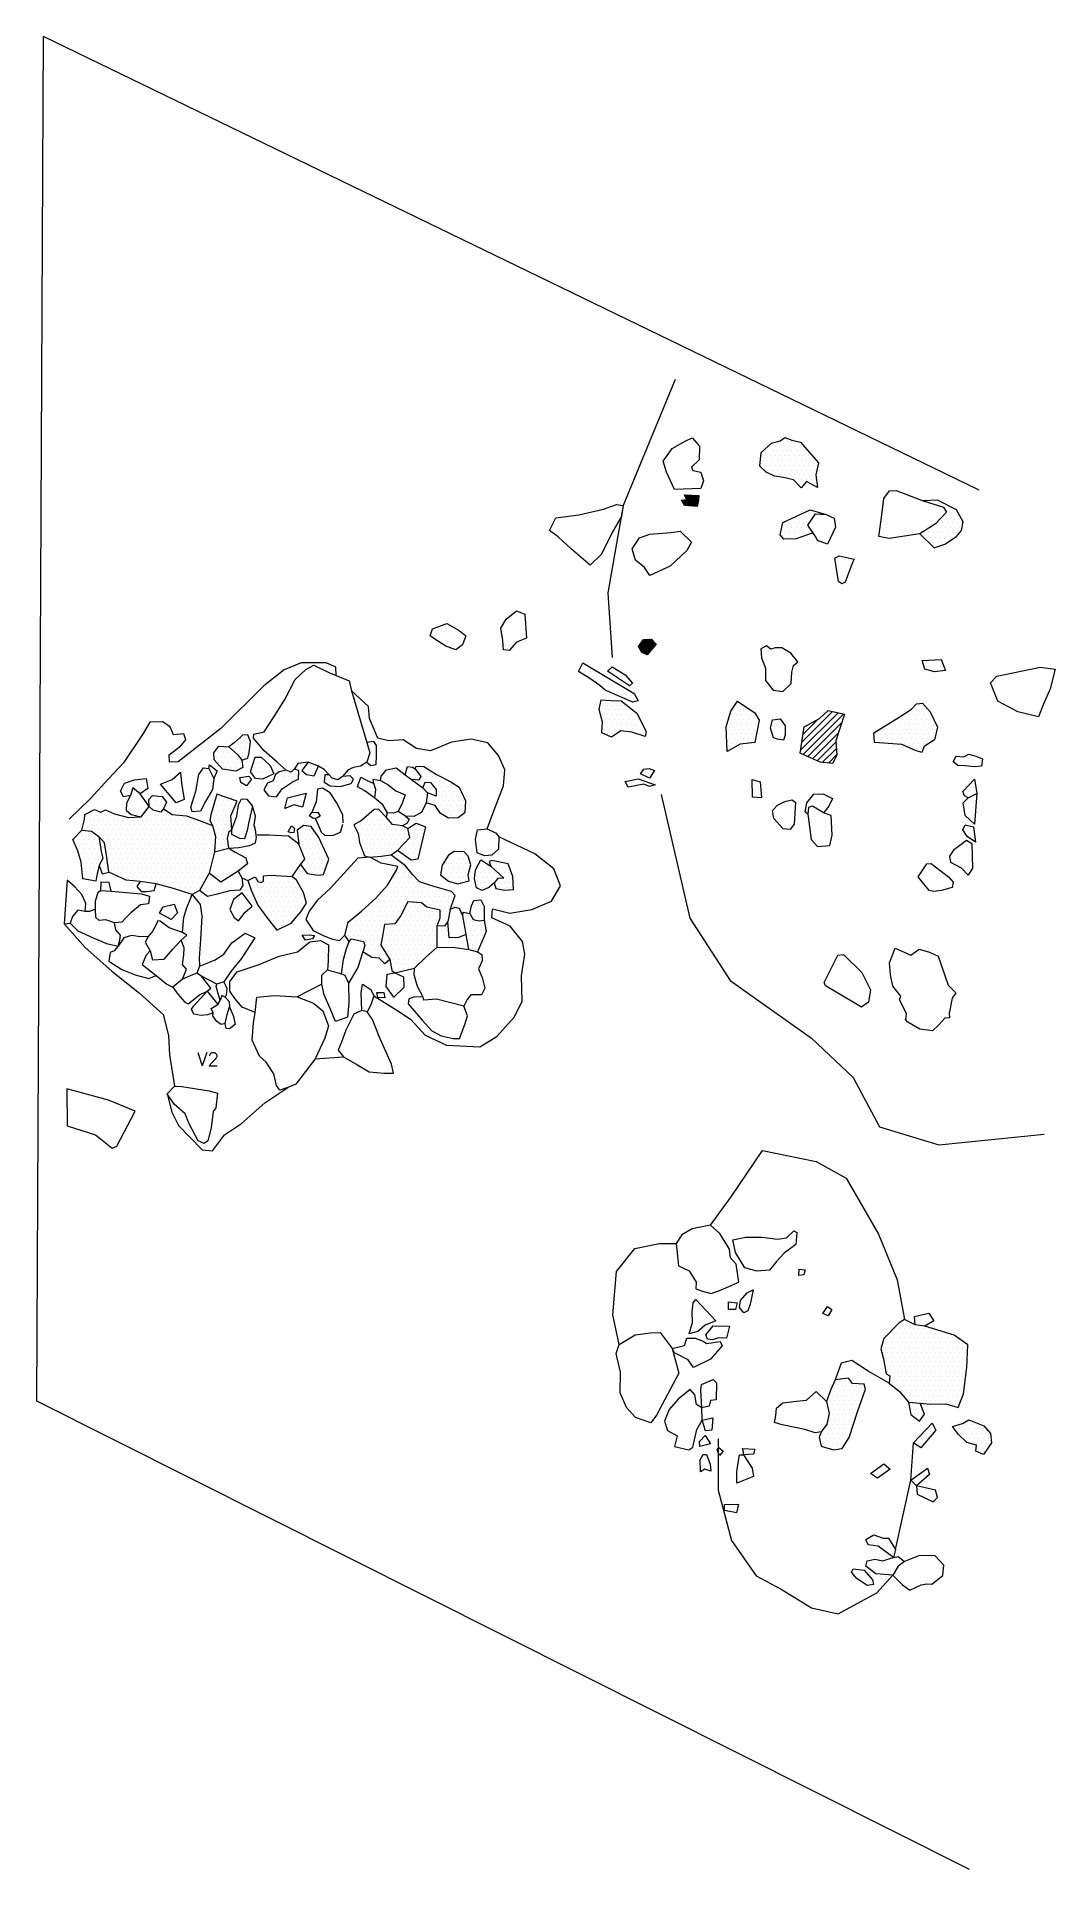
# Model space of a CAD drawing. Header units: metres. Extents: x -14.94 to -12.29, y -15.2 to -10.42.
import ezdxf

# ---------------------------------------------------------------- set-up
doc = ezdxf.new("R2010")
doc.units = ezdxf.units.M
doc.header["$LTSCALE"] = 25
doc.header["$MEASUREMENT"] = 0
doc.linetypes.add('GESTRICHELT', pattern=[0.75, 0.5, -0.25])
doc.linetypes.add('STRICHPUNKTX2', pattern=[2, 1, -0.5, 0, -0.5])
doc.layers.get('0').update_dxf_attribs({"linetype": 'CONTINUOUS'})
for name, color, linetype in [('BEFUND', 1, 'CONTINUOUS'), ('BEFUND_UNSICHER', 1, 'GESTRICHELT'), ('BEFUNDSCHRAFF', 1, 'CONTINUOUS'), ('FEUER', 1, 'CONTINUOUS'), ('GRABUNGSGRENZE', 3, 'STRICHPUNKTX2'), ('KNOCHEN', 2, 'CONTINUOUS'), ('KNOCHENSCHRAFF', 2, 'CONTINUOUS'), ('STEINE', 4, 'CONTINUOUS'), ('STEINESCHRAFF', 4, 'CONTINUOUS')]:
    doc.layers.add(name, color=color, linetype=linetype)
doc.styles.get("Standard").update_dxf_attribs({"font": 'txt.shx'})

msp = doc.modelspace()

# ---------------------------------------------------------------- texts
at = {"layer": 'BEFUNDSCHRAFF'}
msp.add_text('V2', height=0.035, dxfattribs=at).set_placement((-14.5252, -13.1037))

# ---------------------------------------------------------------- blocks, each defined once
blk = doc.blocks.new('*X1')
at = {"color": 0}
for p, q in [((-1326.23, -1162.88), (-1326.15, -1162.81)), ((-1326.1, -1163.11), (-1325.75, -1162.76)), ((-1325.97, -1163.34), (-1325.35, -1162.71)), ((-1325.85, -1163.57), (-1324.95, -1162.67)), ((-1325.72, -1163.79), (-1324.62, -1162.69)), ((-1325.59, -1164.02), (-1324.29, -1162.71)), ((-1325.49, -1161.45), (-1325.49, -1161.44)), ((-1325.42, -1164.2), (-1323.95, -1162.73)), ((-1325.39, -1161.7), (-1325.16, -1161.46)), ((-1325.29, -1161.95), (-1324.82, -1161.48)), ((-1325.18, -1162.19), (-1324.49, -1161.5)), ((-1325.1, -1164.23), (-1323.62, -1162.75)), ((-1325.08, -1162.44), (-1324.15, -1161.52)), ((-1324.95, -1162.67), (-1323.81, -1161.53)), ((-1324.78, -1164.26), (-1323.29, -1162.78)), ((-1324.62, -1162.69), (-1323.48, -1161.55)), ((-1324.45, -1164.29), (-1322.96, -1162.8)), ((-1324.29, -1162.71), (-1323.14, -1161.57)), ((-1324.13, -1164.32), (-1322.62, -1162.82)), ((-1323.95, -1162.73), (-1322.81, -1161.59)), ((-1323.81, -1164.35), (-1322.29, -1162.84)), ((-1323.62, -1162.75), (-1322.47, -1161.61)), ((-1323.48, -1164.38), (-1321.96, -1162.86)), ((-1323.29, -1162.78), (-1322.14, -1161.62)), ((-1323.16, -1164.41), (-1321.88, -1163.14)), ((-1322.96, -1162.8), (-1321.8, -1161.64)), ((-1322.83, -1164.44), (-1321.98, -1163.59)), ((-1322.62, -1162.82), (-1321.75, -1161.94)), ((-1322.51, -1164.47), (-1322.08, -1164.04)), ((-1322.29, -1162.84), (-1321.78, -1162.33)), ((-1322.19, -1164.5), (-1322.18, -1164.49)), ((-1321.96, -1162.86), (-1321.81, -1162.71))]:
    blk.add_line(p, q, dxfattribs=at)
blk = doc.blocks.new('*X2')
at = {"color": 0}
for p, q in [((-1446.25, -1227.5), (-1446.25, -1227.5)), ((-1445, -1227.5), (-1445, -1227.5)), ((-1443.75, -1227.5), (-1443.75, -1227.5)), ((-1442.5, -1227.5), (-1442.5, -1227.5)), ((-1441.875, -1226.25), (-1441.875, -1226.25)), ((-1441.25, -1225), (-1441.25, -1225)), ((-1441.25, -1227.5), (-1441.25, -1227.5)), ((-1440.625, -1226.25), (-1440.625, -1226.25)), ((-1440, -1225), (-1440, -1225)), ((-1440, -1227.5), (-1440, -1227.5)), ((-1439.375, -1226.25), (-1439.375, -1226.25)), ((-1448.125, -1228.75), (-1448.125, -1228.75)), ((-1447.5, -1230), (-1447.5, -1230)), ((-1446.875, -1228.75), (-1446.875, -1228.75)), ((-1446.875, -1231.25), (-1446.875, -1231.25)), ((-1446.25, -1230), (-1446.25, -1230)), ((-1446.25, -1232.5), (-1446.25, -1232.5)), ((-1445.625, -1228.75), (-1445.625, -1228.75)), ((-1445.625, -1231.25), (-1445.625, -1231.25)), ((-1445, -1230), (-1445, -1230)), ((-1445, -1232.5), (-1445, -1232.5)), ((-1444.375, -1228.75), (-1444.375, -1228.75)), ((-1444.375, -1231.25), (-1444.375, -1231.25)), ((-1443.75, -1230), (-1443.75, -1230)), ((-1443.75, -1232.5), (-1443.75, -1232.5)), ((-1443.125, -1228.75), (-1443.125, -1228.75)), ((-1443.125, -1231.25), (-1443.125, -1231.25)), ((-1442.5, -1230), (-1442.5, -1230)), ((-1442.5, -1232.5), (-1442.5, -1232.5)), ((-1441.875, -1228.75), (-1441.875, -1228.75)), ((-1441.875, -1231.25), (-1441.875, -1231.25)), ((-1441.25, -1230), (-1441.25, -1230)), ((-1441.25, -1232.5), (-1441.25, -1232.5)), ((-1440.625, -1228.75), (-1440.625, -1228.75)), ((-1440, -1230), (-1440, -1230)), ((-1439.375, -1228.75), (-1439.375, -1228.75)), ((-1437.5, -1232.5), (-1437.5, -1232.5)), ((-1436.875, -1231.25), (-1436.875, -1231.25)), ((-1436.25, -1230), (-1436.25, -1230)), ((-1436.25, -1232.5), (-1436.25, -1232.5)), ((-1435.625, -1231.25), (-1435.625, -1231.25)), ((-1435, -1232.5), (-1435, -1232.5)), ((-1434.375, -1231.25), (-1434.375, -1231.25)), ((-1433.75, -1232.5), (-1433.75, -1232.5)), ((-1395, -1232.5), (-1395, -1232.5)), ((-1393.75, -1232.5), (-1393.75, -1232.5)), ((-1438.125, -1233.75), (-1438.125, -1233.75)), ((-1437.5, -1235), (-1437.5, -1235)), ((-1436.875, -1233.75), (-1436.875, -1233.75)), ((-1436.25, -1235), (-1436.25, -1235)), ((-1435.625, -1233.75), (-1435.625, -1233.75)), ((-1435, -1235), (-1435, -1235)), ((-1434.375, -1233.75), (-1434.375, -1233.75)), ((-1433.75, -1237.5), (-1433.75, -1237.5)), ((-1433.125, -1233.75), (-1433.125, -1233.75)), ((-1433.125, -1236.25), (-1433.125, -1236.25)), ((-1432.5, -1237.5), (-1432.5, -1237.5)), ((-1431.875, -1236.25), (-1431.875, -1236.25)), ((-1431.25, -1235), (-1431.25, -1235)), ((-1431.25, -1237.5), (-1431.25, -1237.5)), ((-1430.625, -1233.75), (-1430.625, -1233.75)), ((-1430.625, -1236.25), (-1430.625, -1236.25)), ((-1430, -1235), (-1430, -1235)), ((-1430, -1237.5), (-1430, -1237.5)), ((-1429.375, -1233.75), (-1429.375, -1233.75)), ((-1429.375, -1236.25), (-1429.375, -1236.25)), ((-1428.75, -1235), (-1428.75, -1235)), ((-1428.125, -1233.75), (-1428.125, -1233.75)), ((-1428.125, -1236.25), (-1428.125, -1236.25)), ((-1427.5, -1235), (-1427.5, -1235)), ((-1426.875, -1233.75), (-1426.875, -1233.75)), ((-1426.25, -1235), (-1426.25, -1235)), ((-1419.375, -1236.25), (-1419.375, -1236.25)), ((-1418.75, -1235), (-1418.75, -1235)), ((-1418.125, -1236.25), (-1418.125, -1236.25)), ((-1416.875, -1236.25), (-1416.875, -1236.25)), ((-1415.625, -1236.25), (-1415.625, -1236.25)), ((-1414.375, -1236.25), (-1414.375, -1236.25)), ((-1413.75, -1235), (-1413.75, -1235)), ((-1413.125, -1236.25), (-1413.125, -1236.25)), ((-1412.5, -1235), (-1412.5, -1235)), ((-1410, -1237.5), (-1410, -1237.5)), ((-1409.375, -1236.25), (-1409.375, -1236.25)), ((-1408.75, -1237.5), (-1408.75, -1237.5)), ((-1408.125, -1236.25), (-1408.125, -1236.25)), ((-1407.5, -1237.5), (-1407.5, -1237.5)), ((-1406.25, -1237.5), (-1406.25, -1237.5)), ((-1395.625, -1236.25), (-1395.625, -1236.25)), ((-1394.375, -1233.75), (-1394.375, -1233.75)), ((-1394.375, -1236.25), (-1394.375, -1236.25)), ((-1393.75, -1235), (-1393.75, -1235)), ((-1393.75, -1237.5), (-1393.75, -1237.5)), ((-1393.125, -1233.75), (-1393.125, -1233.75)), ((-1393.125, -1236.25), (-1393.125, -1236.25)), ((-1392.5, -1235), (-1392.5, -1235)), ((-1391.875, -1233.75), (-1391.875, -1233.75)), ((-1391.875, -1236.25), (-1391.875, -1236.25)), ((-1391.25, -1235), (-1391.25, -1235)), ((-1390.625, -1236.25), (-1390.625, -1236.25)), ((-1390, -1235), (-1390, -1235)), ((-1390, -1237.5), (-1390, -1237.5)), ((-1389.375, -1236.25), (-1389.375, -1236.25)), ((-1388.75, -1237.5), (-1388.75, -1237.5)), ((-1388.125, -1236.25), (-1388.125, -1236.25)), ((-1387.5, -1237.5), (-1387.5, -1237.5)), ((-1386.875, -1236.25), (-1386.875, -1236.25)), ((-1386.25, -1237.5), (-1386.25, -1237.5)), ((-1385, -1237.5), (-1385, -1237.5)), ((-1464.375, -1241.25), (-1464.375, -1241.25)), ((-1463.75, -1240), (-1463.75, -1240)), ((-1463.125, -1241.25), (-1463.125, -1241.25)), ((-1462.5, -1240), (-1462.5, -1240)), ((-1461.875, -1241.25), (-1461.875, -1241.25)), ((-1447.5, -1240), (-1447.5, -1240)), ((-1446.875, -1241.25), (-1446.875, -1241.25)), ((-1446.25, -1240), (-1446.25, -1240)), ((-1445.625, -1241.25), (-1445.625, -1241.25)), ((-1444.375, -1241.25), (-1444.375, -1241.25)), ((-1443.125, -1241.25), (-1443.125, -1241.25)), ((-1434.375, -1238.75), (-1434.375, -1238.75)), ((-1433.125, -1238.75), (-1433.125, -1238.75)), ((-1432.5, -1240), (-1432.5, -1240)), ((-1431.875, -1238.75), (-1431.875, -1238.75)), ((-1428.125, -1241.25), (-1428.125, -1241.25)), ((-1426.875, -1241.25), (-1426.875, -1241.25)), ((-1426.25, -1240), (-1426.25, -1240)), ((-1425.625, -1241.25), (-1425.625, -1241.25)), ((-1425, -1240), (-1425, -1240)), ((-1408.125, -1238.75), (-1408.125, -1238.75)), ((-1406.875, -1238.75), (-1406.875, -1238.75)), ((-1406.25, -1240), (-1406.25, -1240)), ((-1392.5, -1240), (-1392.5, -1240)), ((-1391.875, -1241.25), (-1391.875, -1241.25)), ((-1391.25, -1240), (-1391.25, -1240)), ((-1390.625, -1241.25), (-1390.625, -1241.25)), ((-1390, -1240), (-1390, -1240)), ((-1389.375, -1238.75), (-1389.375, -1238.75)), ((-1389.375, -1241.25), (-1389.375, -1241.25)), ((-1388.75, -1240), (-1388.75, -1240)), ((-1388.125, -1238.75), (-1388.125, -1238.75)), ((-1388.125, -1241.25), (-1388.125, -1241.25)), ((-1387.5, -1240), (-1387.5, -1240)), ((-1386.875, -1238.75), (-1386.875, -1238.75)), ((-1386.875, -1241.25), (-1386.875, -1241.25)), ((-1386.25, -1240), (-1386.25, -1240)), ((-1385.625, -1238.75), (-1385.625, -1238.75)), ((-1385.625, -1241.25), (-1385.625, -1241.25)), ((-1385, -1240), (-1385, -1240)), ((-1384.375, -1238.75), (-1384.375, -1238.75)), ((-1384.375, -1241.25), (-1384.375, -1241.25)), ((-1383.75, -1240), (-1383.75, -1240)), ((-1383.125, -1241.25), (-1383.125, -1241.25)), ((-1481.875, -1246.25), (-1481.875, -1246.25)), ((-1481.25, -1245), (-1481.25, -1245)), ((-1480.625, -1246.25), (-1480.625, -1246.25)), ((-1480, -1245), (-1480, -1245)), ((-1479.375, -1243.75), (-1479.375, -1243.75)), ((-1479.375, -1246.25), (-1479.375, -1246.25)), ((-1478.75, -1245), (-1478.75, -1245)), ((-1478.125, -1246.25), (-1478.125, -1246.25)), ((-1477.5, -1245), (-1477.5, -1245)), ((-1476.875, -1246.25), (-1476.875, -1246.25)), ((-1476.25, -1245), (-1476.25, -1245)), ((-1475.625, -1246.25), (-1475.625, -1246.25)), ((-1475, -1245), (-1475, -1245)), ((-1474.375, -1246.25), (-1474.375, -1246.25)), ((-1473.75, -1245), (-1473.75, -1245)), ((-1473.125, -1246.25), (-1473.125, -1246.25)), ((-1471.875, -1246.25), (-1471.875, -1246.25)), ((-1470.625, -1246.25), (-1470.625, -1246.25)), ((-1469.375, -1246.25), (-1469.375, -1246.25)), ((-1468.125, -1246.25), (-1468.125, -1246.25)), ((-1466.875, -1246.25), (-1466.875, -1246.25)), ((-1466.25, -1245), (-1466.25, -1245)), ((-1465.625, -1243.75), (-1465.625, -1243.75)), ((-1465.625, -1246.25), (-1465.625, -1246.25)), ((-1465, -1242.5), (-1465, -1242.5)), ((-1465, -1245), (-1465, -1245)), ((-1464.375, -1243.75), (-1464.375, -1243.75)), ((-1464.375, -1246.25), (-1464.375, -1246.25)), ((-1463.75, -1242.5), (-1463.75, -1242.5)), ((-1463.75, -1245), (-1463.75, -1245)), ((-1463.125, -1243.75), (-1463.125, -1243.75)), ((-1463.125, -1246.25), (-1463.125, -1246.25)), ((-1462.5, -1242.5), (-1462.5, -1242.5)), ((-1462.5, -1245), (-1462.5, -1245)), ((-1461.875, -1243.75), (-1461.875, -1243.75)), ((-1461.875, -1246.25), (-1461.875, -1246.25)), ((-1461.25, -1242.5), (-1461.25, -1242.5)), ((-1461.25, -1245), (-1461.25, -1245)), ((-1460.625, -1246.25), (-1460.625, -1246.25)), ((-1460, -1245), (-1460, -1245)), ((-1459.375, -1246.25), (-1459.375, -1246.25)), ((-1458.75, -1245), (-1458.75, -1245)), ((-1458.125, -1246.25), (-1458.125, -1246.25)), ((-1457.5, -1245), (-1457.5, -1245)), ((-1456.875, -1246.25), (-1456.875, -1246.25)), ((-1455.625, -1246.25), (-1455.625, -1246.25)), ((-1454.375, -1246.25), (-1454.375, -1246.25)), ((-1453.125, -1246.25), (-1453.125, -1246.25)), ((-1448.75, -1245), (-1448.75, -1245)), ((-1448.125, -1243.75), (-1448.125, -1243.75)), ((-1448.125, -1246.25), (-1448.125, -1246.25)), ((-1447.5, -1242.5), (-1447.5, -1242.5)), ((-1447.5, -1245), (-1447.5, -1245)), ((-1446.875, -1243.75), (-1446.875, -1243.75)), ((-1446.875, -1246.25), (-1446.875, -1246.25)), ((-1446.25, -1242.5), (-1446.25, -1242.5)), ((-1446.25, -1245), (-1446.25, -1245)), ((-1445.625, -1243.75), (-1445.625, -1243.75)), ((-1445.625, -1246.25), (-1445.625, -1246.25)), ((-1445, -1242.5), (-1445, -1242.5)), ((-1445, -1245), (-1445, -1245)), ((-1444.375, -1243.75), (-1444.375, -1243.75)), ((-1444.375, -1246.25), (-1444.375, -1246.25)), ((-1443.75, -1242.5), (-1443.75, -1242.5)), ((-1443.75, -1245), (-1443.75, -1245)), ((-1443.125, -1243.75), (-1443.125, -1243.75)), ((-1428.75, -1242.5), (-1428.75, -1242.5)), ((-1426.25, -1242.5), (-1426.25, -1242.5)), ((-1425, -1242.5), (-1425, -1242.5)), ((-1409.375, -1246.25), (-1409.375, -1246.25)), ((-1408.125, -1246.25), (-1408.125, -1246.25)), ((-1407.5, -1245), (-1407.5, -1245)), ((-1406.875, -1246.25), (-1406.875, -1246.25)), ((-1406.25, -1245), (-1406.25, -1245)), ((-1405.625, -1243.75), (-1405.625, -1243.75)), ((-1405.625, -1246.25), (-1405.625, -1246.25)), ((-1405, -1245), (-1405, -1245)), ((-1404.375, -1246.25), (-1404.375, -1246.25)), ((-1403.75, -1245), (-1403.75, -1245)), ((-1403.125, -1246.25), (-1403.125, -1246.25)), ((-1390, -1242.5), (-1390, -1242.5)), ((-1389.375, -1243.75), (-1389.375, -1243.75)), ((-1388.75, -1242.5), (-1388.75, -1242.5)), ((-1388.125, -1243.75), (-1388.125, -1243.75)), ((-1387.5, -1242.5), (-1387.5, -1242.5)), ((-1387.5, -1245), (-1387.5, -1245)), ((-1386.875, -1243.75), (-1386.875, -1243.75)), ((-1386.25, -1242.5), (-1386.25, -1242.5)), ((-1386.25, -1245), (-1386.25, -1245)), ((-1385.625, -1243.75), (-1385.625, -1243.75)), ((-1385, -1242.5), (-1385, -1242.5)), ((-1385, -1245), (-1385, -1245)), ((-1384.375, -1243.75), (-1384.375, -1243.75)), ((-1383.75, -1242.5), (-1383.75, -1242.5)), ((-1383.75, -1245), (-1383.75, -1245)), ((-1383.125, -1243.75), (-1383.125, -1243.75)), ((-1484.375, -1251.25), (-1484.375, -1251.25)), ((-1483.125, -1251.25), (-1483.125, -1251.25)), ((-1482.5, -1250), (-1482.5, -1250)), ((-1481.875, -1248.75), (-1481.875, -1248.75)), ((-1481.875, -1251.25), (-1481.875, -1251.25)), ((-1481.25, -1247.5), (-1481.25, -1247.5)), ((-1481.25, -1250), (-1481.25, -1250)), ((-1480.625, -1248.75), (-1480.625, -1248.75)), ((-1480.625, -1251.25), (-1480.625, -1251.25)), ((-1480, -1247.5), (-1480, -1247.5)), ((-1480, -1250), (-1480, -1250)), ((-1479.375, -1248.75), (-1479.375, -1248.75)), ((-1479.375, -1251.25), (-1479.375, -1251.25)), ((-1478.75, -1247.5), (-1478.75, -1247.5)), ((-1478.75, -1250), (-1478.75, -1250)), ((-1478.125, -1248.75), (-1478.125, -1248.75)), ((-1478.125, -1251.25), (-1478.125, -1251.25)), ((-1477.5, -1247.5), (-1477.5, -1247.5)), ((-1477.5, -1250), (-1477.5, -1250)), ((-1476.875, -1248.75), (-1476.875, -1248.75)), ((-1476.875, -1251.25), (-1476.875, -1251.25)), ((-1476.25, -1247.5), (-1476.25, -1247.5)), ((-1476.25, -1250), (-1476.25, -1250)), ((-1475.625, -1248.75), (-1475.625, -1248.75)), ((-1475.625, -1251.25), (-1475.625, -1251.25)), ((-1475, -1247.5), (-1475, -1247.5)), ((-1475, -1250), (-1475, -1250)), ((-1474.375, -1248.75), (-1474.375, -1248.75)), ((-1474.375, -1251.25), (-1474.375, -1251.25)), ((-1473.75, -1247.5), (-1473.75, -1247.5)), ((-1473.75, -1250), (-1473.75, -1250)), ((-1473.125, -1248.75), (-1473.125, -1248.75)), ((-1473.125, -1251.25), (-1473.125, -1251.25)), ((-1472.5, -1247.5), (-1472.5, -1247.5)), ((-1472.5, -1250), (-1472.5, -1250)), ((-1471.875, -1248.75), (-1471.875, -1248.75)), ((-1471.875, -1251.25), (-1471.875, -1251.25)), ((-1471.25, -1247.5), (-1471.25, -1247.5)), ((-1471.25, -1250), (-1471.25, -1250)), ((-1470.625, -1248.75), (-1470.625, -1248.75)), ((-1470.625, -1251.25), (-1470.625, -1251.25)), ((-1470, -1247.5), (-1470, -1247.5)), ((-1470, -1250), (-1470, -1250)), ((-1469.375, -1248.75), (-1469.375, -1248.75)), ((-1469.375, -1251.25), (-1469.375, -1251.25)), ((-1468.75, -1247.5), (-1468.75, -1247.5)), ((-1468.75, -1250), (-1468.75, -1250)), ((-1468.125, -1248.75), (-1468.125, -1248.75)), ((-1468.125, -1251.25), (-1468.125, -1251.25)), ((-1467.5, -1247.5), (-1467.5, -1247.5)), ((-1467.5, -1250), (-1467.5, -1250)), ((-1466.875, -1248.75), (-1466.875, -1248.75)), ((-1466.875, -1251.25), (-1466.875, -1251.25)), ((-1466.25, -1247.5), (-1466.25, -1247.5)), ((-1466.25, -1250), (-1466.25, -1250)), ((-1465.625, -1248.75), (-1465.625, -1248.75)), ((-1465.625, -1251.25), (-1465.625, -1251.25)), ((-1465, -1247.5), (-1465, -1247.5)), ((-1465, -1250), (-1465, -1250)), ((-1464.375, -1248.75), (-1464.375, -1248.75)), ((-1464.375, -1251.25), (-1464.375, -1251.25)), ((-1463.75, -1247.5), (-1463.75, -1247.5)), ((-1463.75, -1250), (-1463.75, -1250)), ((-1463.125, -1248.75), (-1463.125, -1248.75)), ((-1463.125, -1251.25), (-1463.125, -1251.25)), ((-1462.5, -1247.5), (-1462.5, -1247.5)), ((-1462.5, -1250), (-1462.5, -1250)), ((-1461.875, -1248.75), (-1461.875, -1248.75)), ((-1461.875, -1251.25), (-1461.875, -1251.25)), ((-1461.25, -1247.5), (-1461.25, -1247.5)), ((-1461.25, -1250), (-1461.25, -1250)), ((-1460.625, -1248.75), (-1460.625, -1248.75)), ((-1460.625, -1251.25), (-1460.625, -1251.25)), ((-1460, -1247.5), (-1460, -1247.5)), ((-1460, -1250), (-1460, -1250)), ((-1459.375, -1248.75), (-1459.375, -1248.75)), ((-1459.375, -1251.25), (-1459.375, -1251.25)), ((-1458.75, -1247.5), (-1458.75, -1247.5)), ((-1458.75, -1250), (-1458.75, -1250)), ((-1458.125, -1248.75), (-1458.125, -1248.75)), ((-1458.125, -1251.25), (-1458.125, -1251.25)), ((-1457.5, -1247.5), (-1457.5, -1247.5)), ((-1457.5, -1250), (-1457.5, -1250)), ((-1456.875, -1248.75), (-1456.875, -1248.75)), ((-1456.875, -1251.25), (-1456.875, -1251.25)), ((-1456.25, -1247.5), (-1456.25, -1247.5)), ((-1456.25, -1250), (-1456.25, -1250)), ((-1455.625, -1248.75), (-1455.625, -1248.75)), ((-1455.625, -1251.25), (-1455.625, -1251.25)), ((-1455, -1247.5), (-1455, -1247.5)), ((-1455, -1250), (-1455, -1250)), ((-1454.375, -1248.75), (-1454.375, -1248.75)), ((-1454.375, -1251.25), (-1454.375, -1251.25)), ((-1453.75, -1247.5), (-1453.75, -1247.5)), ((-1453.75, -1250), (-1453.75, -1250)), ((-1453.125, -1248.75), (-1453.125, -1248.75)), ((-1453.125, -1251.25), (-1453.125, -1251.25)), ((-1452.5, -1247.5), (-1452.5, -1247.5)), ((-1452.5, -1250), (-1452.5, -1250)), ((-1451.875, -1248.75), (-1451.875, -1248.75)), ((-1451.875, -1251.25), (-1451.875, -1251.25)), ((-1451.25, -1247.5), (-1451.25, -1247.5)), ((-1451.25, -1250), (-1451.25, -1250)), ((-1450.625, -1248.75), (-1450.625, -1248.75)), ((-1450.625, -1251.25), (-1450.625, -1251.25)), ((-1450, -1247.5), (-1450, -1247.5)), ((-1450, -1250), (-1450, -1250)), ((-1449.375, -1248.75), (-1449.375, -1248.75)), ((-1449.375, -1251.25), (-1449.375, -1251.25)), ((-1448.75, -1250), (-1448.75, -1250)), ((-1448.125, -1248.75), (-1448.125, -1248.75)), ((-1448.125, -1251.25), (-1448.125, -1251.25)), ((-1447.5, -1247.5), (-1447.5, -1247.5)), ((-1447.5, -1250), (-1447.5, -1250)), ((-1446.875, -1248.75), (-1446.875, -1248.75)), ((-1446.875, -1251.25), (-1446.875, -1251.25)), ((-1446.25, -1247.5), (-1446.25, -1247.5)), ((-1446.25, -1250), (-1446.25, -1250)), ((-1445.625, -1248.75), (-1445.625, -1248.75)), ((-1445.625, -1251.25), (-1445.625, -1251.25)), ((-1445, -1247.5), (-1445, -1247.5)), ((-1445, -1250), (-1445, -1250)), ((-1444.375, -1248.75), (-1444.375, -1248.75)), ((-1443.75, -1247.5), (-1443.75, -1247.5)), ((-1426.25, -1250), (-1426.25, -1250)), ((-1425.625, -1248.75), (-1425.625, -1248.75)), ((-1425.625, -1251.25), (-1425.625, -1251.25)), ((-1425, -1250), (-1425, -1250)), ((-1424.375, -1248.75), (-1424.375, -1248.75)), ((-1424.375, -1251.25), (-1424.375, -1251.25)), ((-1423.75, -1250), (-1423.75, -1250)), ((-1423.125, -1248.75), (-1423.125, -1248.75)), ((-1423.125, -1251.25), (-1423.125, -1251.25)), ((-1422.5, -1250), (-1422.5, -1250)), ((-1421.875, -1251.25), (-1421.875, -1251.25)), ((-1420.625, -1251.25), (-1420.625, -1251.25)), ((-1411.25, -1247.5), (-1411.25, -1247.5)), ((-1410.625, -1248.75), (-1410.625, -1248.75)), ((-1410, -1247.5), (-1410, -1247.5)), ((-1410, -1250), (-1410, -1250)), ((-1409.375, -1248.75), (-1409.375, -1248.75)), ((-1409.375, -1251.25), (-1409.375, -1251.25)), ((-1408.75, -1247.5), (-1408.75, -1247.5)), ((-1408.75, -1250), (-1408.75, -1250)), ((-1408.125, -1248.75), (-1408.125, -1248.75)), ((-1408.125, -1251.25), (-1408.125, -1251.25)), ((-1407.5, -1247.5), (-1407.5, -1247.5)), ((-1407.5, -1250), (-1407.5, -1250)), ((-1406.875, -1248.75), (-1406.875, -1248.75)), ((-1406.875, -1251.25), (-1406.875, -1251.25)), ((-1406.25, -1247.5), (-1406.25, -1247.5)), ((-1406.25, -1250), (-1406.25, -1250)), ((-1405.625, -1248.75), (-1405.625, -1248.75)), ((-1405.625, -1251.25), (-1405.625, -1251.25)), ((-1405, -1247.5), (-1405, -1247.5)), ((-1405, -1250), (-1405, -1250)), ((-1404.375, -1248.75), (-1404.375, -1248.75)), ((-1404.375, -1251.25), (-1404.375, -1251.25)), ((-1403.75, -1247.5), (-1403.75, -1247.5)), ((-1403.75, -1250), (-1403.75, -1250)), ((-1403.125, -1248.75), (-1403.125, -1248.75)), ((-1403.125, -1251.25), (-1403.125, -1251.25)), ((-1402.5, -1247.5), (-1402.5, -1247.5)), ((-1402.5, -1250), (-1402.5, -1250)), ((-1401.875, -1248.75), (-1401.875, -1248.75)), ((-1401.875, -1251.25), (-1401.875, -1251.25)), ((-1401.25, -1247.5), (-1401.25, -1247.5)), ((-1401.25, -1250), (-1401.25, -1250)), ((-1400.625, -1248.75), (-1400.625, -1248.75)), ((-1400.625, -1251.25), (-1400.625, -1251.25)), ((-1400, -1250), (-1400, -1250)), ((-1399.375, -1248.75), (-1399.375, -1248.75)), ((-1399.375, -1251.25), (-1399.375, -1251.25)), ((-1398.75, -1250), (-1398.75, -1250)), ((-1398.125, -1248.75), (-1398.125, -1248.75)), ((-1398.125, -1251.25), (-1398.125, -1251.25)), ((-1397.5, -1250), (-1397.5, -1250)), ((-1396.875, -1248.75), (-1396.875, -1248.75)), ((-1396.875, -1251.25), (-1396.875, -1251.25)), ((-1396.25, -1250), (-1396.25, -1250)), ((-1395.625, -1248.75), (-1395.625, -1248.75)), ((-1395.625, -1251.25), (-1395.625, -1251.25)), ((-1395, -1247.5), (-1395, -1247.5)), ((-1395, -1250), (-1395, -1250)), ((-1394.375, -1248.75), (-1394.375, -1248.75)), ((-1394.375, -1251.25), (-1394.375, -1251.25)), ((-1393.75, -1250), (-1393.75, -1250)), ((-1483.75, -1252.5), (-1483.75, -1252.5)), ((-1483.125, -1253.75), (-1483.125, -1253.75)), ((-1482.5, -1252.5), (-1482.5, -1252.5)), ((-1482.5, -1255), (-1482.5, -1255)), ((-1481.875, -1253.75), (-1481.875, -1253.75)), ((-1481.875, -1256.25), (-1481.875, -1256.25)), ((-1481.25, -1252.5), (-1481.25, -1252.5)), ((-1481.25, -1255), (-1481.25, -1255)), ((-1480.625, -1253.75), (-1480.625, -1253.75)), ((-1480.625, -1256.25), (-1480.625, -1256.25)), ((-1480, -1252.5), (-1480, -1252.5)), ((-1480, -1255), (-1480, -1255)), ((-1479.375, -1253.75), (-1479.375, -1253.75)), ((-1479.375, -1256.25), (-1479.375, -1256.25)), ((-1478.75, -1252.5), (-1478.75, -1252.5)), ((-1478.75, -1255), (-1478.75, -1255)), ((-1478.125, -1253.75), (-1478.125, -1253.75)), ((-1478.125, -1256.25), (-1478.125, -1256.25)), ((-1477.5, -1255), (-1477.5, -1255)), ((-1476.25, -1252.5), (-1476.25, -1252.5)), ((-1475.625, -1253.75), (-1475.625, -1253.75)), ((-1475.625, -1256.25), (-1475.625, -1256.25)), ((-1475, -1252.5), (-1475, -1252.5)), ((-1475, -1255), (-1475, -1255)), ((-1474.375, -1253.75), (-1474.375, -1253.75)), ((-1474.375, -1256.25), (-1474.375, -1256.25)), ((-1473.75, -1252.5), (-1473.75, -1252.5)), ((-1473.75, -1255), (-1473.75, -1255)), ((-1473.125, -1253.75), (-1473.125, -1253.75)), ((-1473.125, -1256.25), (-1473.125, -1256.25)), ((-1472.5, -1252.5), (-1472.5, -1252.5)), ((-1472.5, -1255), (-1472.5, -1255)), ((-1471.875, -1253.75), (-1471.875, -1253.75)), ((-1471.875, -1256.25), (-1471.875, -1256.25)), ((-1471.25, -1252.5), (-1471.25, -1252.5)), ((-1471.25, -1255), (-1471.25, -1255)), ((-1470.625, -1253.75), (-1470.625, -1253.75)), ((-1470.625, -1256.25), (-1470.625, -1256.25)), ((-1470, -1252.5), (-1470, -1252.5)), ((-1470, -1255), (-1470, -1255)), ((-1469.375, -1253.75), (-1469.375, -1253.75)), ((-1469.375, -1256.25), (-1469.375, -1256.25)), ((-1468.75, -1252.5), (-1468.75, -1252.5)), ((-1468.75, -1255), (-1468.75, -1255)), ((-1468.125, -1253.75), (-1468.125, -1253.75)), ((-1468.125, -1256.25), (-1468.125, -1256.25)), ((-1467.5, -1252.5), (-1467.5, -1252.5)), ((-1467.5, -1255), (-1467.5, -1255)), ((-1466.875, -1253.75), (-1466.875, -1253.75)), ((-1466.875, -1256.25), (-1466.875, -1256.25)), ((-1466.25, -1252.5), (-1466.25, -1252.5)), ((-1466.25, -1255), (-1466.25, -1255)), ((-1465.625, -1253.75), (-1465.625, -1253.75)), ((-1465.625, -1256.25), (-1465.625, -1256.25)), ((-1465, -1252.5), (-1465, -1252.5)), ((-1465, -1255), (-1465, -1255)), ((-1464.375, -1253.75), (-1464.375, -1253.75)), ((-1464.375, -1256.25), (-1464.375, -1256.25)), ((-1463.75, -1252.5), (-1463.75, -1252.5)), ((-1463.75, -1255), (-1463.75, -1255)), ((-1463.125, -1253.75), (-1463.125, -1253.75)), ((-1463.125, -1256.25), (-1463.125, -1256.25)), ((-1462.5, -1252.5), (-1462.5, -1252.5)), ((-1462.5, -1255), (-1462.5, -1255)), ((-1461.875, -1253.75), (-1461.875, -1253.75)), ((-1461.875, -1256.25), (-1461.875, -1256.25)), ((-1461.25, -1252.5), (-1461.25, -1252.5)), ((-1461.25, -1255), (-1461.25, -1255)), ((-1460.625, -1253.75), (-1460.625, -1253.75)), ((-1460.625, -1256.25), (-1460.625, -1256.25)), ((-1460, -1252.5), (-1460, -1252.5)), ((-1460, -1255), (-1460, -1255)), ((-1459.375, -1253.75), (-1459.375, -1253.75)), ((-1459.375, -1256.25), (-1459.375, -1256.25)), ((-1458.75, -1252.5), (-1458.75, -1252.5)), ((-1458.75, -1255), (-1458.75, -1255)), ((-1458.125, -1253.75), (-1458.125, -1253.75)), ((-1458.125, -1256.25), (-1458.125, -1256.25)), ((-1457.5, -1252.5), (-1457.5, -1252.5)), ((-1457.5, -1255), (-1457.5, -1255)), ((-1456.875, -1253.75), (-1456.875, -1253.75)), ((-1456.875, -1256.25), (-1456.875, -1256.25)), ((-1456.25, -1252.5), (-1456.25, -1252.5)), ((-1456.25, -1255), (-1456.25, -1255)), ((-1455.625, -1253.75), (-1455.625, -1253.75)), ((-1455.625, -1256.25), (-1455.625, -1256.25)), ((-1455, -1252.5), (-1455, -1252.5)), ((-1455, -1255), (-1455, -1255)), ((-1454.375, -1253.75), (-1454.375, -1253.75)), ((-1454.375, -1256.25), (-1454.375, -1256.25)), ((-1453.75, -1252.5), (-1453.75, -1252.5)), ((-1453.75, -1255), (-1453.75, -1255)), ((-1453.125, -1253.75), (-1453.125, -1253.75)), ((-1453.125, -1256.25), (-1453.125, -1256.25)), ((-1452.5, -1252.5), (-1452.5, -1252.5)), ((-1452.5, -1255), (-1452.5, -1255)), ((-1451.875, -1253.75), (-1451.875, -1253.75)), ((-1451.875, -1256.25), (-1451.875, -1256.25)), ((-1451.25, -1252.5), (-1451.25, -1252.5)), ((-1451.25, -1255), (-1451.25, -1255)), ((-1450.625, -1253.75), (-1450.625, -1253.75)), ((-1450.625, -1256.25), (-1450.625, -1256.25)), ((-1450, -1252.5), (-1450, -1252.5)), ((-1450, -1255), (-1450, -1255)), ((-1449.375, -1253.75), (-1449.375, -1253.75)), ((-1449.375, -1256.25), (-1449.375, -1256.25)), ((-1448.75, -1252.5), (-1448.75, -1252.5)), ((-1448.75, -1255), (-1448.75, -1255)), ((-1448.125, -1253.75), (-1448.125, -1253.75)), ((-1447.5, -1252.5), (-1447.5, -1252.5)), ((-1446.875, -1253.75), (-1446.875, -1253.75)), ((-1446.25, -1252.5), (-1446.25, -1252.5)), ((-1445.625, -1253.75), (-1445.625, -1253.75)), ((-1445, -1252.5), (-1445, -1252.5)), ((-1425, -1252.5), (-1425, -1252.5)), ((-1425, -1255), (-1425, -1255)), ((-1424.375, -1253.75), (-1424.375, -1253.75)), ((-1424.375, -1256.25), (-1424.375, -1256.25)), ((-1423.75, -1252.5), (-1423.75, -1252.5)), ((-1423.75, -1255), (-1423.75, -1255)), ((-1423.125, -1253.75), (-1423.125, -1253.75)), ((-1423.125, -1256.25), (-1423.125, -1256.25)), ((-1422.5, -1252.5), (-1422.5, -1252.5)), ((-1422.5, -1255), (-1422.5, -1255)), ((-1421.875, -1253.75), (-1421.875, -1253.75)), ((-1421.875, -1256.25), (-1421.875, -1256.25)), ((-1421.25, -1252.5), (-1421.25, -1252.5)), ((-1421.25, -1255), (-1421.25, -1255)), ((-1420.625, -1253.75), (-1420.625, -1253.75)), ((-1420.625, -1256.25), (-1420.625, -1256.25)), ((-1420, -1252.5), (-1420, -1252.5)), ((-1420, -1255), (-1420, -1255)), ((-1419.375, -1256.25), (-1419.375, -1256.25)), ((-1410, -1252.5), (-1410, -1252.5)), ((-1409.375, -1253.75), (-1409.375, -1253.75)), ((-1408.75, -1252.5), (-1408.75, -1252.5)), ((-1408.75, -1255), (-1408.75, -1255)), ((-1408.125, -1253.75), (-1408.125, -1253.75)), ((-1407.5, -1252.5), (-1407.5, -1252.5)), ((-1407.5, -1255), (-1407.5, -1255)), ((-1406.875, -1253.75), (-1406.875, -1253.75)), ((-1406.25, -1252.5), (-1406.25, -1252.5)), ((-1406.25, -1255), (-1406.25, -1255)), ((-1405.625, -1253.75), (-1405.625, -1253.75)), ((-1405.625, -1256.25), (-1405.625, -1256.25)), ((-1405, -1252.5), (-1405, -1252.5)), ((-1405, -1255), (-1405, -1255)), ((-1404.375, -1253.75), (-1404.375, -1253.75)), ((-1404.375, -1256.25), (-1404.375, -1256.25)), ((-1403.75, -1252.5), (-1403.75, -1252.5)), ((-1403.75, -1255), (-1403.75, -1255)), ((-1403.125, -1253.75), (-1403.125, -1253.75)), ((-1403.125, -1256.25), (-1403.125, -1256.25)), ((-1402.5, -1252.5), (-1402.5, -1252.5)), ((-1402.5, -1255), (-1402.5, -1255)), ((-1401.875, -1253.75), (-1401.875, -1253.75)), ((-1401.875, -1256.25), (-1401.875, -1256.25)), ((-1401.25, -1252.5), (-1401.25, -1252.5)), ((-1400.625, -1253.75), (-1400.625, -1253.75)), ((-1400, -1252.5), (-1400, -1252.5)), ((-1399.375, -1253.75), (-1399.375, -1253.75)), ((-1398.75, -1252.5), (-1398.75, -1252.5)), ((-1398.75, -1255), (-1398.75, -1255)), ((-1398.125, -1253.75), (-1398.125, -1253.75)), ((-1397.5, -1252.5), (-1397.5, -1252.5)), ((-1397.5, -1255), (-1397.5, -1255)), ((-1396.875, -1253.75), (-1396.875, -1253.75)), ((-1396.875, -1256.25), (-1396.875, -1256.25)), ((-1396.25, -1252.5), (-1396.25, -1252.5)), ((-1396.25, -1255), (-1396.25, -1255)), ((-1395.625, -1253.75), (-1395.625, -1253.75)), ((-1395.625, -1256.25), (-1395.625, -1256.25)), ((-1395, -1252.5), (-1395, -1252.5)), ((-1395, -1255), (-1395, -1255)), ((-1386.875, -1256.25), (-1386.875, -1256.25)), ((-1386.25, -1255), (-1386.25, -1255)), ((-1385.625, -1256.25), (-1385.625, -1256.25)), ((-1385, -1255), (-1385, -1255)), ((-1384.375, -1256.25), (-1384.375, -1256.25)), ((-1383.75, -1255), (-1383.75, -1255)), ((-1383.125, -1256.25), (-1383.125, -1256.25)), ((-1382.5, -1255), (-1382.5, -1255)), ((-1381.875, -1256.25), (-1381.875, -1256.25)), ((-1482.5, -1257.5), (-1482.5, -1257.5)), ((-1481.875, -1258.75), (-1481.875, -1258.75)), ((-1481.875, -1261.25), (-1481.875, -1261.25)), ((-1481.25, -1257.5), (-1481.25, -1257.5)), ((-1481.25, -1260), (-1481.25, -1260)), ((-1480.625, -1258.75), (-1480.625, -1258.75)), ((-1480.625, -1261.25), (-1480.625, -1261.25)), ((-1480, -1257.5), (-1480, -1257.5)), ((-1480, -1260), (-1480, -1260)), ((-1479.375, -1258.75), (-1479.375, -1258.75)), ((-1479.375, -1261.25), (-1479.375, -1261.25)), ((-1478.75, -1257.5), (-1478.75, -1257.5)), ((-1478.75, -1260), (-1478.75, -1260)), ((-1475.625, -1258.75), (-1475.625, -1258.75)), ((-1475, -1257.5), (-1475, -1257.5)), ((-1475, -1260), (-1475, -1260)), ((-1474.375, -1258.75), (-1474.375, -1258.75)), ((-1473.75, -1257.5), (-1473.75, -1257.5)), ((-1473.75, -1260), (-1473.75, -1260)), ((-1473.125, -1258.75), (-1473.125, -1258.75)), ((-1472.5, -1257.5), (-1472.5, -1257.5)), ((-1472.5, -1260), (-1472.5, -1260)), ((-1471.875, -1258.75), (-1471.875, -1258.75)), ((-1471.875, -1261.25), (-1471.875, -1261.25)), ((-1471.25, -1257.5), (-1471.25, -1257.5)), ((-1471.25, -1260), (-1471.25, -1260)), ((-1470.625, -1258.75), (-1470.625, -1258.75)), ((-1470.625, -1261.25), (-1470.625, -1261.25)), ((-1470, -1257.5), (-1470, -1257.5)), ((-1470, -1260), (-1470, -1260)), ((-1469.375, -1258.75), (-1469.375, -1258.75)), ((-1469.375, -1261.25), (-1469.375, -1261.25)), ((-1468.75, -1257.5), (-1468.75, -1257.5)), ((-1468.75, -1260), (-1468.75, -1260)), ((-1468.125, -1258.75), (-1468.125, -1258.75)), ((-1468.125, -1261.25), (-1468.125, -1261.25)), ((-1467.5, -1257.5), (-1467.5, -1257.5)), ((-1467.5, -1260), (-1467.5, -1260)), ((-1466.875, -1258.75), (-1466.875, -1258.75)), ((-1466.875, -1261.25), (-1466.875, -1261.25)), ((-1466.25, -1257.5), (-1466.25, -1257.5)), ((-1466.25, -1260), (-1466.25, -1260)), ((-1465.625, -1258.75), (-1465.625, -1258.75)), ((-1465.625, -1261.25), (-1465.625, -1261.25)), ((-1465, -1257.5), (-1465, -1257.5)), ((-1465, -1260), (-1465, -1260)), ((-1464.375, -1258.75), (-1464.375, -1258.75)), ((-1464.375, -1261.25), (-1464.375, -1261.25)), ((-1463.75, -1257.5), (-1463.75, -1257.5)), ((-1463.75, -1260), (-1463.75, -1260)), ((-1463.125, -1258.75), (-1463.125, -1258.75)), ((-1463.125, -1261.25), (-1463.125, -1261.25)), ((-1462.5, -1257.5), (-1462.5, -1257.5)), ((-1462.5, -1260), (-1462.5, -1260)), ((-1461.875, -1258.75), (-1461.875, -1258.75)), ((-1461.875, -1261.25), (-1461.875, -1261.25)), ((-1461.25, -1257.5), (-1461.25, -1257.5)), ((-1461.25, -1260), (-1461.25, -1260)), ((-1460.625, -1258.75), (-1460.625, -1258.75)), ((-1460.625, -1261.25), (-1460.625, -1261.25)), ((-1460, -1257.5), (-1460, -1257.5)), ((-1460, -1260), (-1460, -1260)), ((-1459.375, -1258.75), (-1459.375, -1258.75)), ((-1459.375, -1261.25), (-1459.375, -1261.25)), ((-1458.75, -1257.5), (-1458.75, -1257.5)), ((-1458.75, -1260), (-1458.75, -1260)), ((-1458.125, -1258.75), (-1458.125, -1258.75)), ((-1458.125, -1261.25), (-1458.125, -1261.25)), ((-1457.5, -1257.5), (-1457.5, -1257.5)), ((-1457.5, -1260), (-1457.5, -1260)), ((-1456.875, -1258.75), (-1456.875, -1258.75)), ((-1456.875, -1261.25), (-1456.875, -1261.25)), ((-1456.25, -1257.5), (-1456.25, -1257.5)), ((-1456.25, -1260), (-1456.25, -1260)), ((-1455.625, -1258.75), (-1455.625, -1258.75)), ((-1455.625, -1261.25), (-1455.625, -1261.25)), ((-1455, -1257.5), (-1455, -1257.5)), ((-1455, -1260), (-1455, -1260)), ((-1454.375, -1258.75), (-1454.375, -1258.75)), ((-1454.375, -1261.25), (-1454.375, -1261.25)), ((-1453.75, -1257.5), (-1453.75, -1257.5)), ((-1453.75, -1260), (-1453.75, -1260)), ((-1453.125, -1258.75), (-1453.125, -1258.75)), ((-1453.125, -1261.25), (-1453.125, -1261.25)), ((-1452.5, -1257.5), (-1452.5, -1257.5)), ((-1452.5, -1260), (-1452.5, -1260)), ((-1451.875, -1258.75), (-1451.875, -1258.75)), ((-1451.875, -1261.25), (-1451.875, -1261.25)), ((-1451.25, -1257.5), (-1451.25, -1257.5)), ((-1451.25, -1260), (-1451.25, -1260)), ((-1450.625, -1258.75), (-1450.625, -1258.75)), ((-1450.625, -1261.25), (-1450.625, -1261.25)), ((-1450, -1257.5), (-1450, -1257.5)), ((-1450, -1260), (-1450, -1260)), ((-1449.375, -1258.75), (-1449.375, -1258.75)), ((-1434.375, -1261.25), (-1434.375, -1261.25)), ((-1433.125, -1261.25), (-1433.125, -1261.25)), ((-1431.875, -1261.25), (-1431.875, -1261.25)), ((-1430.625, -1261.25), (-1430.625, -1261.25)), ((-1429.375, -1261.25), (-1429.375, -1261.25)), ((-1428.125, -1261.25), (-1428.125, -1261.25)), ((-1425, -1257.5), (-1425, -1257.5)), ((-1424.375, -1258.75), (-1424.375, -1258.75)), ((-1423.75, -1257.5), (-1423.75, -1257.5)), ((-1423.75, -1260), (-1423.75, -1260)), ((-1423.125, -1258.75), (-1423.125, -1258.75)), ((-1422.5, -1257.5), (-1422.5, -1257.5)), ((-1422.5, -1260), (-1422.5, -1260)), ((-1421.875, -1258.75), (-1421.875, -1258.75)), ((-1421.25, -1257.5), (-1421.25, -1257.5)), ((-1421.25, -1260), (-1421.25, -1260)), ((-1420.625, -1258.75), (-1420.625, -1258.75)), ((-1420, -1257.5), (-1420, -1257.5)), ((-1420, -1260), (-1420, -1260)), ((-1419.375, -1258.75), (-1419.375, -1258.75)), ((-1418.75, -1257.5), (-1418.75, -1257.5)), ((-1403.75, -1257.5), (-1403.75, -1257.5)), ((-1402.5, -1257.5), (-1402.5, -1257.5)), ((-1401.25, -1257.5), (-1401.25, -1257.5)), ((-1400.625, -1261.25), (-1400.625, -1261.25)), ((-1400, -1257.5), (-1400, -1257.5)), ((-1400, -1260), (-1400, -1260)), ((-1399.375, -1258.75), (-1399.375, -1258.75)), ((-1399.375, -1261.25), (-1399.375, -1261.25)), ((-1398.75, -1260), (-1398.75, -1260)), ((-1398.125, -1258.75), (-1398.125, -1258.75)), ((-1398.125, -1261.25), (-1398.125, -1261.25)), ((-1397.5, -1260), (-1397.5, -1260)), ((-1396.875, -1261.25), (-1396.875, -1261.25)), ((-1388.75, -1260), (-1388.75, -1260)), ((-1388.125, -1258.75), (-1388.125, -1258.75)), ((-1388.125, -1261.25), (-1388.125, -1261.25)), ((-1387.5, -1257.5), (-1387.5, -1257.5)), ((-1387.5, -1260), (-1387.5, -1260)), ((-1386.875, -1258.75), (-1386.875, -1258.75)), ((-1386.875, -1261.25), (-1386.875, -1261.25)), ((-1386.25, -1257.5), (-1386.25, -1257.5)), ((-1386.25, -1260), (-1386.25, -1260)), ((-1385.625, -1258.75), (-1385.625, -1258.75)), ((-1385.625, -1261.25), (-1385.625, -1261.25)), ((-1385, -1257.5), (-1385, -1257.5)), ((-1385, -1260), (-1385, -1260)), ((-1384.375, -1258.75), (-1384.375, -1258.75)), ((-1384.375, -1261.25), (-1384.375, -1261.25)), ((-1383.75, -1257.5), (-1383.75, -1257.5)), ((-1383.75, -1260), (-1383.75, -1260)), ((-1383.125, -1258.75), (-1383.125, -1258.75)), ((-1383.125, -1261.25), (-1383.125, -1261.25)), ((-1382.5, -1257.5), (-1382.5, -1257.5)), ((-1382.5, -1260), (-1382.5, -1260)), ((-1381.875, -1258.75), (-1381.875, -1258.75)), ((-1381.875, -1261.25), (-1381.875, -1261.25)), ((-1380, -1260), (-1380, -1260)), ((-1379.375, -1258.75), (-1379.375, -1258.75)), ((-1379.375, -1261.25), (-1379.375, -1261.25)), ((-1378.75, -1257.5), (-1378.75, -1257.5)), ((-1378.75, -1260), (-1378.75, -1260)), ((-1378.125, -1258.75), (-1378.125, -1258.75)), ((-1378.125, -1261.25), (-1378.125, -1261.25)), ((-1377.5, -1257.5), (-1377.5, -1257.5)), ((-1377.5, -1260), (-1377.5, -1260)), ((-1376.875, -1258.75), (-1376.875, -1258.75)), ((-1376.875, -1261.25), (-1376.875, -1261.25)), ((-1376.25, -1260), (-1376.25, -1260)), ((-1375.625, -1258.75), (-1375.625, -1258.75)), ((-1375.625, -1261.25), (-1375.625, -1261.25)), ((-1375, -1257.5), (-1375, -1257.5)), ((-1375, -1260), (-1375, -1260)), ((-1374.375, -1258.75), (-1374.375, -1258.75)), ((-1374.375, -1261.25), (-1374.375, -1261.25)), ((-1373.75, -1257.5), (-1373.75, -1257.5)), ((-1373.75, -1260), (-1373.75, -1260)), ((-1373.125, -1258.75), (-1373.125, -1258.75)), ((-1373.125, -1261.25), (-1373.125, -1261.25)), ((-1372.5, -1257.5), (-1372.5, -1257.5)), ((-1372.5, -1260), (-1372.5, -1260)), ((-1371.875, -1258.75), (-1371.875, -1258.75)), ((-1371.875, -1261.25), (-1371.875, -1261.25)), ((-1371.25, -1260), (-1371.25, -1260)), ((-1370.625, -1261.25), (-1370.625, -1261.25)), ((-1465, -1262.5), (-1465, -1262.5)), ((-1463.75, -1262.5), (-1463.75, -1262.5)), ((-1462.5, -1262.5), (-1462.5, -1262.5)), ((-1461.25, -1262.5), (-1461.25, -1262.5)), ((-1460, -1262.5), (-1460, -1262.5)), ((-1459.375, -1263.75), (-1459.375, -1263.75)), ((-1458.75, -1262.5), (-1458.75, -1262.5)), ((-1458.125, -1263.75), (-1458.125, -1263.75)), ((-1457.5, -1262.5), (-1457.5, -1262.5)), ((-1456.875, -1263.75), (-1456.875, -1263.75)), ((-1456.25, -1262.5), (-1456.25, -1262.5)), ((-1455.625, -1263.75), (-1455.625, -1263.75)), ((-1455, -1262.5), (-1455, -1262.5)), ((-1455, -1265), (-1455, -1265)), ((-1454.375, -1263.75), (-1454.375, -1263.75)), ((-1453.75, -1262.5), (-1453.75, -1262.5)), ((-1453.75, -1265), (-1453.75, -1265)), ((-1453.125, -1263.75), (-1453.125, -1263.75)), ((-1452.5, -1262.5), (-1452.5, -1262.5)), ((-1451.875, -1263.75), (-1451.875, -1263.75)), ((-1451.25, -1262.5), (-1451.25, -1262.5)), ((-1438.75, -1262.5), (-1438.75, -1262.5)), ((-1438.125, -1263.75), (-1438.125, -1263.75)), ((-1437.5, -1262.5), (-1437.5, -1262.5)), ((-1437.5, -1265), (-1437.5, -1265)), ((-1436.875, -1263.75), (-1436.875, -1263.75)), ((-1436.875, -1266.25), (-1436.875, -1266.25)), ((-1436.25, -1262.5), (-1436.25, -1262.5)), ((-1436.25, -1265), (-1436.25, -1265)), ((-1435.625, -1263.75), (-1435.625, -1263.75)), ((-1435.625, -1266.25), (-1435.625, -1266.25)), ((-1435, -1262.5), (-1435, -1262.5)), ((-1435, -1265), (-1435, -1265)), ((-1434.375, -1263.75), (-1434.375, -1263.75)), ((-1434.375, -1266.25), (-1434.375, -1266.25)), ((-1433.75, -1262.5), (-1433.75, -1262.5)), ((-1433.75, -1265), (-1433.75, -1265)), ((-1433.125, -1263.75), (-1433.125, -1263.75)), ((-1433.125, -1266.25), (-1433.125, -1266.25)), ((-1432.5, -1262.5), (-1432.5, -1262.5)), ((-1432.5, -1265), (-1432.5, -1265)), ((-1431.875, -1263.75), (-1431.875, -1263.75)), ((-1431.875, -1266.25), (-1431.875, -1266.25)), ((-1431.25, -1262.5), (-1431.25, -1262.5)), ((-1431.25, -1265), (-1431.25, -1265)), ((-1430.625, -1263.75), (-1430.625, -1263.75)), ((-1430.625, -1266.25), (-1430.625, -1266.25)), ((-1430, -1262.5), (-1430, -1262.5)), ((-1430, -1265), (-1430, -1265)), ((-1429.375, -1263.75), (-1429.375, -1263.75)), ((-1429.375, -1266.25), (-1429.375, -1266.25)), ((-1428.75, -1262.5), (-1428.75, -1262.5)), ((-1428.75, -1265), (-1428.75, -1265)), ((-1428.125, -1263.75), (-1428.125, -1263.75)), ((-1428.125, -1266.25), (-1428.125, -1266.25)), ((-1427.5, -1262.5), (-1427.5, -1262.5)), ((-1427.5, -1265), (-1427.5, -1265)), ((-1426.875, -1263.75), (-1426.875, -1263.75)), ((-1426.875, -1266.25), (-1426.875, -1266.25)), ((-1426.25, -1265), (-1426.25, -1265)), ((-1425.625, -1263.75), (-1425.625, -1263.75)), ((-1425.625, -1266.25), (-1425.625, -1266.25)), ((-1425, -1265), (-1425, -1265)), ((-1405.625, -1266.25), (-1405.625, -1266.25)), ((-1404.375, -1266.25), (-1404.375, -1266.25)), ((-1403.75, -1265), (-1403.75, -1265)), ((-1403.125, -1263.75), (-1403.125, -1263.75)), ((-1403.125, -1266.25), (-1403.125, -1266.25)), ((-1402.5, -1265), (-1402.5, -1265)), ((-1401.875, -1263.75), (-1401.875, -1263.75)), ((-1401.875, -1266.25), (-1401.875, -1266.25)), ((-1401.25, -1262.5), (-1401.25, -1262.5)), ((-1401.25, -1265), (-1401.25, -1265)), ((-1400.625, -1263.75), (-1400.625, -1263.75)), ((-1400.625, -1266.25), (-1400.625, -1266.25)), ((-1400, -1262.5), (-1400, -1262.5)), ((-1400, -1265), (-1400, -1265)), ((-1399.375, -1263.75), (-1399.375, -1263.75)), ((-1399.375, -1266.25), (-1399.375, -1266.25)), ((-1398.75, -1262.5), (-1398.75, -1262.5)), ((-1398.75, -1265), (-1398.75, -1265)), ((-1398.125, -1263.75), (-1398.125, -1263.75)), ((-1398.125, -1266.25), (-1398.125, -1266.25)), ((-1397.5, -1262.5), (-1397.5, -1262.5)), ((-1397.5, -1265), (-1397.5, -1265)), ((-1396.875, -1263.75), (-1396.875, -1263.75)), ((-1396.875, -1266.25), (-1396.875, -1266.25)), ((-1396.25, -1262.5), (-1396.25, -1262.5)), ((-1396.25, -1265), (-1396.25, -1265)), ((-1395.625, -1263.75), (-1395.625, -1263.75)), ((-1395.625, -1266.25), (-1395.625, -1266.25)), ((-1395, -1262.5), (-1395, -1262.5)), ((-1395, -1265), (-1395, -1265)), ((-1394.375, -1263.75), (-1394.375, -1263.75)), ((-1394.375, -1266.25), (-1394.375, -1266.25)), ((-1393.75, -1265), (-1393.75, -1265)), ((-1393.125, -1263.75), (-1393.125, -1263.75)), ((-1393.125, -1266.25), (-1393.125, -1266.25)), ((-1392.5, -1265), (-1392.5, -1265)), ((-1391.875, -1263.75), (-1391.875, -1263.75)), ((-1391.875, -1266.25), (-1391.875, -1266.25)), ((-1391.25, -1265), (-1391.25, -1265)), ((-1390.625, -1263.75), (-1390.625, -1263.75)), ((-1390.625, -1266.25), (-1390.625, -1266.25)), ((-1390, -1265), (-1390, -1265)), ((-1389.375, -1266.25), (-1389.375, -1266.25)), ((-1388.75, -1265), (-1388.75, -1265)), ((-1388.125, -1266.25), (-1388.125, -1266.25)), ((-1387.5, -1265), (-1387.5, -1265)), ((-1386.875, -1266.25), (-1386.875, -1266.25)), ((-1386.25, -1265), (-1386.25, -1265)), ((-1385.625, -1266.25), (-1385.625, -1266.25)), ((-1385, -1262.5), (-1385, -1262.5)), ((-1383.75, -1262.5), (-1383.75, -1262.5)), ((-1379.375, -1263.75), (-1379.375, -1263.75)), ((-1378.75, -1262.5), (-1378.75, -1262.5)), ((-1378.125, -1263.75), (-1378.125, -1263.75)), ((-1377.5, -1262.5), (-1377.5, -1262.5)), ((-1376.875, -1263.75), (-1376.875, -1263.75)), ((-1376.25, -1262.5), (-1376.25, -1262.5)), ((-1375, -1262.5), (-1375, -1262.5)), ((-1374.375, -1263.75), (-1374.375, -1263.75)), ((-1373.75, -1262.5), (-1373.75, -1262.5)), ((-1373.125, -1263.75), (-1373.125, -1263.75)), ((-1372.5, -1262.5), (-1372.5, -1262.5)), ((-1371.875, -1263.75), (-1371.875, -1263.75)), ((-1371.25, -1262.5), (-1371.25, -1262.5)), ((-1370.625, -1263.75), (-1370.625, -1263.75)), ((-1436.25, -1267.5), (-1436.25, -1267.5)), ((-1435.625, -1268.75), (-1435.625, -1268.75)), ((-1435, -1267.5), (-1435, -1267.5)), ((-1435, -1270), (-1435, -1270)), ((-1434.375, -1268.75), (-1434.375, -1268.75)), ((-1433.75, -1267.5), (-1433.75, -1267.5)), ((-1433.75, -1270), (-1433.75, -1270)), ((-1433.125, -1268.75), (-1433.125, -1268.75)), ((-1432.5, -1267.5), (-1432.5, -1267.5)), ((-1432.5, -1270), (-1432.5, -1270)), ((-1431.875, -1268.75), (-1431.875, -1268.75)), ((-1431.25, -1267.5), (-1431.25, -1267.5)), ((-1431.25, -1270), (-1431.25, -1270)), ((-1430.625, -1268.75), (-1430.625, -1268.75)), ((-1430, -1267.5), (-1430, -1267.5)), ((-1430, -1270), (-1430, -1270)), ((-1429.375, -1268.75), (-1429.375, -1268.75)), ((-1428.75, -1267.5), (-1428.75, -1267.5)), ((-1428.75, -1270), (-1428.75, -1270)), ((-1428.125, -1268.75), (-1428.125, -1268.75)), ((-1427.5, -1267.5), (-1427.5, -1267.5)), ((-1427.5, -1270), (-1427.5, -1270)), ((-1426.875, -1268.75), (-1426.875, -1268.75)), ((-1426.25, -1267.5), (-1426.25, -1267.5)), ((-1426.25, -1270), (-1426.25, -1270)), ((-1425.625, -1268.75), (-1425.625, -1268.75)), ((-1425, -1267.5), (-1425, -1267.5)), ((-1408.75, -1270), (-1408.75, -1270)), ((-1408.125, -1268.75), (-1408.125, -1268.75)), ((-1407.5, -1270), (-1407.5, -1270)), ((-1406.875, -1268.75), (-1406.875, -1268.75)), ((-1406.25, -1267.5), (-1406.25, -1267.5)), ((-1406.25, -1270), (-1406.25, -1270)), ((-1405.625, -1268.75), (-1405.625, -1268.75)), ((-1405, -1267.5), (-1405, -1267.5)), ((-1405, -1270), (-1405, -1270)), ((-1404.375, -1268.75), (-1404.375, -1268.75)), ((-1403.75, -1267.5), (-1403.75, -1267.5)), ((-1403.75, -1270), (-1403.75, -1270)), ((-1403.125, -1268.75), (-1403.125, -1268.75)), ((-1402.5, -1267.5), (-1402.5, -1267.5)), ((-1402.5, -1270), (-1402.5, -1270)), ((-1401.875, -1268.75), (-1401.875, -1268.75)), ((-1401.25, -1267.5), (-1401.25, -1267.5)), ((-1401.25, -1270), (-1401.25, -1270)), ((-1400.625, -1268.75), (-1400.625, -1268.75)), ((-1400, -1267.5), (-1400, -1267.5)), ((-1400, -1270), (-1400, -1270)), ((-1399.375, -1268.75), (-1399.375, -1268.75)), ((-1398.75, -1267.5), (-1398.75, -1267.5)), ((-1398.75, -1270), (-1398.75, -1270)), ((-1398.125, -1268.75), (-1398.125, -1268.75)), ((-1397.5, -1267.5), (-1397.5, -1267.5)), ((-1397.5, -1270), (-1397.5, -1270)), ((-1396.875, -1268.75), (-1396.875, -1268.75)), ((-1396.25, -1267.5), (-1396.25, -1267.5)), ((-1396.25, -1270), (-1396.25, -1270)), ((-1395.625, -1268.75), (-1395.625, -1268.75)), ((-1395, -1267.5), (-1395, -1267.5)), ((-1395, -1270), (-1395, -1270)), ((-1394.375, -1268.75), (-1394.375, -1268.75)), ((-1393.75, -1267.5), (-1393.75, -1267.5)), ((-1393.75, -1270), (-1393.75, -1270)), ((-1393.125, -1268.75), (-1393.125, -1268.75)), ((-1392.5, -1267.5), (-1392.5, -1267.5)), ((-1392.5, -1270), (-1392.5, -1270)), ((-1391.875, -1268.75), (-1391.875, -1268.75)), ((-1391.25, -1267.5), (-1391.25, -1267.5)), ((-1391.25, -1270), (-1391.25, -1270)), ((-1390.625, -1268.75), (-1390.625, -1268.75)), ((-1390, -1267.5), (-1390, -1267.5)), ((-1390, -1270), (-1390, -1270)), ((-1389.375, -1268.75), (-1389.375, -1268.75)), ((-1388.75, -1267.5), (-1388.75, -1267.5)), ((-1388.75, -1270), (-1388.75, -1270)), ((-1388.125, -1268.75), (-1388.125, -1268.75)), ((-1387.5, -1267.5), (-1387.5, -1267.5)), ((-1387.5, -1270), (-1387.5, -1270)), ((-1386.875, -1268.75), (-1386.875, -1268.75)), ((-1386.25, -1267.5), (-1386.25, -1267.5)), ((-1434.375, -1271.25), (-1434.375, -1271.25)), ((-1433.125, -1271.25), (-1433.125, -1271.25)), ((-1432.5, -1272.5), (-1432.5, -1272.5)), ((-1431.875, -1271.25), (-1431.875, -1271.25)), ((-1431.875, -1273.75), (-1431.875, -1273.75)), ((-1431.25, -1272.5), (-1431.25, -1272.5)), ((-1430.625, -1271.25), (-1430.625, -1271.25)), ((-1430.625, -1273.75), (-1430.625, -1273.75)), ((-1430, -1272.5), (-1430, -1272.5)), ((-1429.375, -1271.25), (-1429.375, -1271.25)), ((-1429.375, -1273.75), (-1429.375, -1273.75)), ((-1428.75, -1272.5), (-1428.75, -1272.5)), ((-1428.125, -1271.25), (-1428.125, -1271.25)), ((-1427.5, -1272.5), (-1427.5, -1272.5)), ((-1426.875, -1271.25), (-1426.875, -1271.25)), ((-1413.125, -1273.75), (-1413.125, -1273.75)), ((-1412.5, -1272.5), (-1412.5, -1272.5)), ((-1412.5, -1275), (-1412.5, -1275)), ((-1411.875, -1273.75), (-1411.875, -1273.75)), ((-1411.25, -1272.5), (-1411.25, -1272.5)), ((-1411.25, -1275), (-1411.25, -1275)), ((-1410.625, -1271.25), (-1410.625, -1271.25)), ((-1410.625, -1273.75), (-1410.625, -1273.75)), ((-1410, -1272.5), (-1410, -1272.5)), ((-1410, -1275), (-1410, -1275)), ((-1409.375, -1271.25), (-1409.375, -1271.25)), ((-1409.375, -1273.75), (-1409.375, -1273.75)), ((-1408.75, -1272.5), (-1408.75, -1272.5)), ((-1408.75, -1275), (-1408.75, -1275)), ((-1408.125, -1271.25), (-1408.125, -1271.25)), ((-1408.125, -1273.75), (-1408.125, -1273.75)), ((-1407.5, -1272.5), (-1407.5, -1272.5)), ((-1407.5, -1275), (-1407.5, -1275)), ((-1406.875, -1271.25), (-1406.875, -1271.25)), ((-1406.875, -1273.75), (-1406.875, -1273.75)), ((-1406.25, -1272.5), (-1406.25, -1272.5)), ((-1406.25, -1275), (-1406.25, -1275)), ((-1405.625, -1271.25), (-1405.625, -1271.25)), ((-1405.625, -1273.75), (-1405.625, -1273.75)), ((-1405, -1272.5), (-1405, -1272.5)), ((-1405, -1275), (-1405, -1275)), ((-1404.375, -1271.25), (-1404.375, -1271.25)), ((-1404.375, -1273.75), (-1404.375, -1273.75)), ((-1403.75, -1272.5), (-1403.75, -1272.5)), ((-1403.75, -1275), (-1403.75, -1275)), ((-1403.125, -1271.25), (-1403.125, -1271.25)), ((-1403.125, -1273.75), (-1403.125, -1273.75)), ((-1402.5, -1272.5), (-1402.5, -1272.5)), ((-1402.5, -1275), (-1402.5, -1275)), ((-1401.875, -1271.25), (-1401.875, -1271.25)), ((-1401.875, -1273.75), (-1401.875, -1273.75)), ((-1401.25, -1272.5), (-1401.25, -1272.5)), ((-1401.25, -1275), (-1401.25, -1275)), ((-1400.625, -1271.25), (-1400.625, -1271.25)), ((-1400.625, -1273.75), (-1400.625, -1273.75)), ((-1400, -1272.5), (-1400, -1272.5)), ((-1400, -1275), (-1400, -1275)), ((-1399.375, -1271.25), (-1399.375, -1271.25)), ((-1399.375, -1273.75), (-1399.375, -1273.75)), ((-1398.75, -1272.5), (-1398.75, -1272.5)), ((-1398.75, -1275), (-1398.75, -1275)), ((-1398.125, -1271.25), (-1398.125, -1271.25)), ((-1398.125, -1273.75), (-1398.125, -1273.75)), ((-1397.5, -1272.5), (-1397.5, -1272.5)), ((-1397.5, -1275), (-1397.5, -1275)), ((-1396.875, -1271.25), (-1396.875, -1271.25)), ((-1396.875, -1273.75), (-1396.875, -1273.75)), ((-1396.25, -1272.5), (-1396.25, -1272.5)), ((-1396.25, -1275), (-1396.25, -1275)), ((-1395.625, -1271.25), (-1395.625, -1271.25)), ((-1395.625, -1273.75), (-1395.625, -1273.75)), ((-1395, -1272.5), (-1395, -1272.5)), ((-1395, -1275), (-1395, -1275)), ((-1394.375, -1271.25), (-1394.375, -1271.25)), ((-1394.375, -1273.75), (-1394.375, -1273.75)), ((-1393.75, -1272.5), (-1393.75, -1272.5)), ((-1393.75, -1275), (-1393.75, -1275)), ((-1393.125, -1271.25), (-1393.125, -1271.25)), ((-1393.125, -1273.75), (-1393.125, -1273.75)), ((-1392.5, -1272.5), (-1392.5, -1272.5)), ((-1392.5, -1275), (-1392.5, -1275)), ((-1391.875, -1271.25), (-1391.875, -1271.25)), ((-1391.875, -1273.75), (-1391.875, -1273.75)), ((-1391.25, -1272.5), (-1391.25, -1272.5)), ((-1391.25, -1275), (-1391.25, -1275)), ((-1390.625, -1271.25), (-1390.625, -1271.25)), ((-1390.625, -1273.75), (-1390.625, -1273.75)), ((-1390, -1272.5), (-1390, -1272.5)), ((-1390, -1275), (-1390, -1275)), ((-1389.375, -1271.25), (-1389.375, -1271.25)), ((-1389.375, -1273.75), (-1389.375, -1273.75)), ((-1388.75, -1272.5), (-1388.75, -1272.5)), ((-1388.125, -1271.25), (-1388.125, -1271.25)), ((-1388.125, -1273.75), (-1388.125, -1273.75)), ((-1387.5, -1272.5), (-1387.5, -1272.5)), ((-1383.125, -1271.25), (-1383.125, -1271.25)), ((-1382.5, -1272.5), (-1382.5, -1272.5)), ((-1382.5, -1275), (-1382.5, -1275)), ((-1381.875, -1271.25), (-1381.875, -1271.25)), ((-1381.875, -1273.75), (-1381.875, -1273.75)), ((-1381.25, -1272.5), (-1381.25, -1272.5)), ((-1381.25, -1275), (-1381.25, -1275)), ((-1380.625, -1273.75), (-1380.625, -1273.75)), ((-1380, -1272.5), (-1380, -1272.5)), ((-1380, -1275), (-1380, -1275)), ((-1379.375, -1273.75), (-1379.375, -1273.75)), ((-1378.75, -1272.5), (-1378.75, -1272.5)), ((-1378.75, -1275), (-1378.75, -1275)), ((-1378.125, -1273.75), (-1378.125, -1273.75)), ((-1377.5, -1275), (-1377.5, -1275)), ((-1413.125, -1276.25), (-1413.125, -1276.25)), ((-1411.875, -1276.25), (-1411.875, -1276.25)), ((-1410.625, -1276.25), (-1410.625, -1276.25)), ((-1410, -1277.5), (-1410, -1277.5)), ((-1409.375, -1276.25), (-1409.375, -1276.25)), ((-1408.75, -1277.5), (-1408.75, -1277.5)), ((-1408.75, -1280), (-1408.75, -1280)), ((-1408.125, -1276.25), (-1408.125, -1276.25)), ((-1408.125, -1278.75), (-1408.125, -1278.75)), ((-1407.5, -1277.5), (-1407.5, -1277.5)), ((-1407.5, -1280), (-1407.5, -1280)), ((-1406.875, -1276.25), (-1406.875, -1276.25)), ((-1406.875, -1278.75), (-1406.875, -1278.75)), ((-1406.25, -1277.5), (-1406.25, -1277.5)), ((-1406.25, -1280), (-1406.25, -1280)), ((-1405.625, -1276.25), (-1405.625, -1276.25)), ((-1405.625, -1278.75), (-1405.625, -1278.75)), ((-1405, -1277.5), (-1405, -1277.5)), ((-1405, -1280), (-1405, -1280)), ((-1404.375, -1276.25), (-1404.375, -1276.25)), ((-1404.375, -1278.75), (-1404.375, -1278.75)), ((-1403.75, -1277.5), (-1403.75, -1277.5)), ((-1403.75, -1280), (-1403.75, -1280)), ((-1403.125, -1276.25), (-1403.125, -1276.25)), ((-1403.125, -1278.75), (-1403.125, -1278.75)), ((-1402.5, -1277.5), (-1402.5, -1277.5)), ((-1402.5, -1280), (-1402.5, -1280)), ((-1401.875, -1276.25), (-1401.875, -1276.25)), ((-1401.875, -1278.75), (-1401.875, -1278.75)), ((-1401.25, -1277.5), (-1401.25, -1277.5)), ((-1401.25, -1280), (-1401.25, -1280)), ((-1400.625, -1276.25), (-1400.625, -1276.25)), ((-1400.625, -1278.75), (-1400.625, -1278.75)), ((-1400, -1277.5), (-1400, -1277.5)), ((-1400, -1280), (-1400, -1280)), ((-1399.375, -1276.25), (-1399.375, -1276.25)), ((-1399.375, -1278.75), (-1399.375, -1278.75)), ((-1398.75, -1277.5), (-1398.75, -1277.5)), ((-1398.75, -1280), (-1398.75, -1280)), ((-1398.125, -1276.25), (-1398.125, -1276.25)), ((-1398.125, -1278.75), (-1398.125, -1278.75)), ((-1397.5, -1277.5), (-1397.5, -1277.5)), ((-1397.5, -1280), (-1397.5, -1280)), ((-1396.875, -1276.25), (-1396.875, -1276.25)), ((-1396.875, -1278.75), (-1396.875, -1278.75)), ((-1396.25, -1277.5), (-1396.25, -1277.5)), ((-1396.25, -1280), (-1396.25, -1280)), ((-1395.625, -1276.25), (-1395.625, -1276.25)), ((-1395.625, -1278.75), (-1395.625, -1278.75)), ((-1395, -1277.5), (-1395, -1277.5)), ((-1395, -1280), (-1395, -1280)), ((-1394.375, -1276.25), (-1394.375, -1276.25)), ((-1394.375, -1278.75), (-1394.375, -1278.75)), ((-1393.75, -1277.5), (-1393.75, -1277.5)), ((-1393.75, -1280), (-1393.75, -1280)), ((-1393.125, -1276.25), (-1393.125, -1276.25)), ((-1393.125, -1278.75), (-1393.125, -1278.75)), ((-1392.5, -1277.5), (-1392.5, -1277.5)), ((-1392.5, -1280), (-1392.5, -1280)), ((-1391.875, -1276.25), (-1391.875, -1276.25)), ((-1391.875, -1278.75), (-1391.875, -1278.75)), ((-1391.25, -1277.5), (-1391.25, -1277.5)), ((-1391.25, -1280), (-1391.25, -1280)), ((-1390.625, -1276.25), (-1390.625, -1276.25)), ((-1390.625, -1278.75), (-1390.625, -1278.75)), ((-1390, -1277.5), (-1390, -1277.5)), ((-1381.875, -1276.25), (-1381.875, -1276.25)), ((-1381.875, -1278.75), (-1381.875, -1278.75)), ((-1381.25, -1277.5), (-1381.25, -1277.5)), ((-1381.25, -1280), (-1381.25, -1280)), ((-1380.625, -1276.25), (-1380.625, -1276.25)), ((-1380.625, -1278.75), (-1380.625, -1278.75)), ((-1380, -1277.5), (-1380, -1277.5)), ((-1380, -1280), (-1380, -1280)), ((-1379.375, -1276.25), (-1379.375, -1276.25)), ((-1379.375, -1278.75), (-1379.375, -1278.75)), ((-1378.75, -1277.5), (-1378.75, -1277.5)), ((-1378.125, -1276.25), (-1378.125, -1276.25)), ((-1408.125, -1281.25), (-1408.125, -1281.25)), ((-1406.875, -1281.25), (-1406.875, -1281.25)), ((-1405.625, -1281.25), (-1405.625, -1281.25)), ((-1404.375, -1281.25), (-1404.375, -1281.25)), ((-1403.75, -1282.5), (-1403.75, -1282.5)), ((-1403.125, -1281.25), (-1403.125, -1281.25)), ((-1402.5, -1282.5), (-1402.5, -1282.5)), ((-1401.875, -1281.25), (-1401.875, -1281.25)), ((-1401.875, -1283.75), (-1401.875, -1283.75)), ((-1401.25, -1282.5), (-1401.25, -1282.5)), ((-1401.25, -1285), (-1401.25, -1285)), ((-1400.625, -1281.25), (-1400.625, -1281.25)), ((-1400.625, -1283.75), (-1400.625, -1283.75)), ((-1400, -1282.5), (-1400, -1282.5)), ((-1400, -1285), (-1400, -1285)), ((-1399.375, -1281.25), (-1399.375, -1281.25)), ((-1399.375, -1283.75), (-1399.375, -1283.75)), ((-1398.75, -1282.5), (-1398.75, -1282.5)), ((-1398.75, -1285), (-1398.75, -1285)), ((-1398.125, -1281.25), (-1398.125, -1281.25)), ((-1398.125, -1283.75), (-1398.125, -1283.75)), ((-1397.5, -1282.5), (-1397.5, -1282.5)), ((-1397.5, -1285), (-1397.5, -1285)), ((-1396.875, -1281.25), (-1396.875, -1281.25)), ((-1396.875, -1283.75), (-1396.875, -1283.75)), ((-1396.25, -1282.5), (-1396.25, -1282.5)), ((-1395.625, -1281.25), (-1395.625, -1281.25)), ((-1395.625, -1283.75), (-1395.625, -1283.75)), ((-1395, -1282.5), (-1395, -1282.5)), ((-1394.375, -1281.25), (-1394.375, -1281.25)), ((-1393.75, -1282.5), (-1393.75, -1282.5)), ((-1393.125, -1281.25), (-1393.125, -1281.25))]:
    blk.add_line(p, q, dxfattribs=at)
blk = doc.blocks.new('*X3')
at = {"color": 0}
for p, q in [((-1337.43, -1200.96), (-1335.59, -1199.12)), ((-1337.31, -1201.19), (-1335.22, -1199.1)), ((-1337.19, -1201.42), (-1334.85, -1199.09)), ((-1337.06, -1201.65), (-1334.49, -1199.07)), ((-1336.94, -1201.88), (-1334.12, -1199.06)), ((-1336.82, -1202.11), (-1333.93, -1199.23)), ((-1336.69, -1202.34), (-1333.76, -1199.41)), ((-1336.56, -1199.74), (-1335.96, -1199.13)), ((-1336.56, -1202.56), (-1333.58, -1199.59)), ((-1336.32, -1202.67), (-1333.41, -1199.76)), ((-1336.07, -1202.78), (-1333.23, -1199.94)), ((-1335.83, -1202.89), (-1333.06, -1200.12)), ((-1335.59, -1203.01), (-1332.88, -1200.3)), ((-1335.35, -1203.12), (-1334.2, -1201.98))]:
    blk.add_line(p, q, dxfattribs=at)
blk = doc.blocks.new('*X4')
at = {"color": 0}
for p, q in [((-1271.25, -1380), (-1271.25, -1380)), ((-1270.625, -1378.75), (-1270.625, -1378.75)), ((-1270, -1380), (-1270, -1380)), ((-1269.375, -1378.75), (-1269.375, -1378.75)), ((-1268.75, -1377.5), (-1268.75, -1377.5)), ((-1268.75, -1380), (-1268.75, -1380)), ((-1268.125, -1378.75), (-1268.125, -1378.75)), ((-1267.5, -1377.5), (-1267.5, -1377.5)), ((-1267.5, -1380), (-1267.5, -1380)), ((-1266.875, -1378.75), (-1266.875, -1378.75)), ((-1266.25, -1377.5), (-1266.25, -1377.5)), ((-1266.25, -1380), (-1266.25, -1380)), ((-1265.625, -1378.75), (-1265.625, -1378.75)), ((-1265, -1380), (-1265, -1380)), ((-1264.375, -1378.75), (-1264.375, -1378.75)), ((-1263.75, -1380), (-1263.75, -1380)), ((-1263.125, -1378.75), (-1263.125, -1378.75)), ((-1262.5, -1380), (-1262.5, -1380)), ((-1261.875, -1378.75), (-1261.875, -1378.75)), ((-1261.25, -1380), (-1261.25, -1380)), ((-1260, -1380), (-1260, -1380)), ((-1258.75, -1380), (-1258.75, -1380)), ((-1257.5, -1380), (-1257.5, -1380)), ((-1273.75, -1382.5), (-1273.75, -1382.5)), ((-1273.75, -1385), (-1273.75, -1385)), ((-1273.125, -1381.25), (-1273.125, -1381.25)), ((-1273.125, -1383.75), (-1273.125, -1383.75)), ((-1272.5, -1382.5), (-1272.5, -1382.5)), ((-1272.5, -1385), (-1272.5, -1385)), ((-1271.875, -1381.25), (-1271.875, -1381.25)), ((-1271.875, -1383.75), (-1271.875, -1383.75)), ((-1271.25, -1382.5), (-1271.25, -1382.5)), ((-1271.25, -1385), (-1271.25, -1385)), ((-1270.625, -1381.25), (-1270.625, -1381.25)), ((-1270.625, -1383.75), (-1270.625, -1383.75)), ((-1270, -1382.5), (-1270, -1382.5)), ((-1270, -1385), (-1270, -1385)), ((-1269.375, -1381.25), (-1269.375, -1381.25)), ((-1269.375, -1383.75), (-1269.375, -1383.75)), ((-1268.75, -1382.5), (-1268.75, -1382.5)), ((-1268.75, -1385), (-1268.75, -1385)), ((-1268.125, -1381.25), (-1268.125, -1381.25)), ((-1268.125, -1383.75), (-1268.125, -1383.75)), ((-1267.5, -1382.5), (-1267.5, -1382.5)), ((-1267.5, -1385), (-1267.5, -1385)), ((-1266.875, -1381.25), (-1266.875, -1381.25)), ((-1266.875, -1383.75), (-1266.875, -1383.75)), ((-1266.25, -1382.5), (-1266.25, -1382.5)), ((-1266.25, -1385), (-1266.25, -1385)), ((-1265.625, -1381.25), (-1265.625, -1381.25)), ((-1265.625, -1383.75), (-1265.625, -1383.75)), ((-1265, -1382.5), (-1265, -1382.5)), ((-1265, -1385), (-1265, -1385)), ((-1264.375, -1381.25), (-1264.375, -1381.25)), ((-1264.375, -1383.75), (-1264.375, -1383.75)), ((-1263.75, -1382.5), (-1263.75, -1382.5)), ((-1263.75, -1385), (-1263.75, -1385)), ((-1263.125, -1381.25), (-1263.125, -1381.25)), ((-1263.125, -1383.75), (-1263.125, -1383.75)), ((-1262.5, -1382.5), (-1262.5, -1382.5)), ((-1262.5, -1385), (-1262.5, -1385)), ((-1261.875, -1381.25), (-1261.875, -1381.25)), ((-1261.875, -1383.75), (-1261.875, -1383.75)), ((-1261.25, -1382.5), (-1261.25, -1382.5)), ((-1261.25, -1385), (-1261.25, -1385)), ((-1260.625, -1381.25), (-1260.625, -1381.25)), ((-1260.625, -1383.75), (-1260.625, -1383.75)), ((-1260, -1382.5), (-1260, -1382.5)), ((-1260, -1385), (-1260, -1385)), ((-1259.375, -1381.25), (-1259.375, -1381.25)), ((-1259.375, -1383.75), (-1259.375, -1383.75)), ((-1258.75, -1382.5), (-1258.75, -1382.5)), ((-1258.75, -1385), (-1258.75, -1385)), ((-1258.125, -1381.25), (-1258.125, -1381.25)), ((-1258.125, -1383.75), (-1258.125, -1383.75)), ((-1257.5, -1382.5), (-1257.5, -1382.5)), ((-1257.5, -1385), (-1257.5, -1385)), ((-1256.875, -1381.25), (-1256.875, -1381.25)), ((-1256.875, -1383.75), (-1256.875, -1383.75)), ((-1256.25, -1382.5), (-1256.25, -1382.5)), ((-1256.25, -1385), (-1256.25, -1385)), ((-1255.625, -1381.25), (-1255.625, -1381.25)), ((-1255.625, -1383.75), (-1255.625, -1383.75)), ((-1255, -1382.5), (-1255, -1382.5)), ((-1255, -1385), (-1255, -1385)), ((-1254.375, -1381.25), (-1254.375, -1381.25)), ((-1254.375, -1383.75), (-1254.375, -1383.75)), ((-1253.75, -1382.5), (-1253.75, -1382.5)), ((-1253.75, -1385), (-1253.75, -1385)), ((-1253.125, -1383.75), (-1253.125, -1383.75)), ((-1252.5, -1382.5), (-1252.5, -1382.5)), ((-1252.5, -1385), (-1252.5, -1385)), ((-1251.875, -1383.75), (-1251.875, -1383.75)), ((-1273.125, -1386.25), (-1273.125, -1386.25)), ((-1273.125, -1388.75), (-1273.125, -1388.75)), ((-1272.5, -1387.5), (-1272.5, -1387.5)), ((-1272.5, -1390), (-1272.5, -1390)), ((-1271.875, -1386.25), (-1271.875, -1386.25)), ((-1271.875, -1388.75), (-1271.875, -1388.75)), ((-1271.25, -1387.5), (-1271.25, -1387.5)), ((-1271.25, -1390), (-1271.25, -1390)), ((-1270.625, -1386.25), (-1270.625, -1386.25)), ((-1270.625, -1388.75), (-1270.625, -1388.75)), ((-1270, -1387.5), (-1270, -1387.5)), ((-1270, -1390), (-1270, -1390)), ((-1269.375, -1386.25), (-1269.375, -1386.25)), ((-1269.375, -1388.75), (-1269.375, -1388.75)), ((-1268.75, -1387.5), (-1268.75, -1387.5)), ((-1268.75, -1390), (-1268.75, -1390)), ((-1268.125, -1386.25), (-1268.125, -1386.25)), ((-1268.125, -1388.75), (-1268.125, -1388.75)), ((-1267.5, -1387.5), (-1267.5, -1387.5)), ((-1267.5, -1390), (-1267.5, -1390)), ((-1266.875, -1386.25), (-1266.875, -1386.25)), ((-1266.875, -1388.75), (-1266.875, -1388.75)), ((-1266.25, -1387.5), (-1266.25, -1387.5)), ((-1266.25, -1390), (-1266.25, -1390)), ((-1265.625, -1386.25), (-1265.625, -1386.25)), ((-1265.625, -1388.75), (-1265.625, -1388.75)), ((-1265, -1387.5), (-1265, -1387.5)), ((-1265, -1390), (-1265, -1390)), ((-1264.375, -1386.25), (-1264.375, -1386.25)), ((-1264.375, -1388.75), (-1264.375, -1388.75)), ((-1263.75, -1387.5), (-1263.75, -1387.5)), ((-1263.75, -1390), (-1263.75, -1390)), ((-1263.125, -1386.25), (-1263.125, -1386.25)), ((-1263.125, -1388.75), (-1263.125, -1388.75)), ((-1262.5, -1387.5), (-1262.5, -1387.5)), ((-1262.5, -1390), (-1262.5, -1390)), ((-1261.875, -1386.25), (-1261.875, -1386.25)), ((-1261.875, -1388.75), (-1261.875, -1388.75)), ((-1261.25, -1387.5), (-1261.25, -1387.5)), ((-1261.25, -1390), (-1261.25, -1390)), ((-1260.625, -1386.25), (-1260.625, -1386.25)), ((-1260.625, -1388.75), (-1260.625, -1388.75)), ((-1260, -1387.5), (-1260, -1387.5)), ((-1260, -1390), (-1260, -1390)), ((-1259.375, -1386.25), (-1259.375, -1386.25)), ((-1259.375, -1388.75), (-1259.375, -1388.75)), ((-1258.75, -1387.5), (-1258.75, -1387.5)), ((-1258.75, -1390), (-1258.75, -1390)), ((-1258.125, -1386.25), (-1258.125, -1386.25)), ((-1258.125, -1388.75), (-1258.125, -1388.75)), ((-1257.5, -1387.5), (-1257.5, -1387.5)), ((-1257.5, -1390), (-1257.5, -1390)), ((-1256.875, -1386.25), (-1256.875, -1386.25)), ((-1256.875, -1388.75), (-1256.875, -1388.75)), ((-1256.25, -1387.5), (-1256.25, -1387.5)), ((-1256.25, -1390), (-1256.25, -1390)), ((-1255.625, -1386.25), (-1255.625, -1386.25)), ((-1255.625, -1388.75), (-1255.625, -1388.75)), ((-1255, -1387.5), (-1255, -1387.5)), ((-1255, -1390), (-1255, -1390)), ((-1254.375, -1386.25), (-1254.375, -1386.25)), ((-1254.375, -1388.75), (-1254.375, -1388.75)), ((-1253.75, -1387.5), (-1253.75, -1387.5)), ((-1253.75, -1390), (-1253.75, -1390)), ((-1253.125, -1386.25), (-1253.125, -1386.25)), ((-1253.125, -1388.75), (-1253.125, -1388.75)), ((-1252.5, -1387.5), (-1252.5, -1387.5)), ((-1252.5, -1390), (-1252.5, -1390)), ((-1251.875, -1386.25), (-1251.875, -1386.25)), ((-1286.25, -1392.5), (-1286.25, -1392.5)), ((-1286.25, -1395), (-1286.25, -1395)), ((-1285.625, -1393.75), (-1285.625, -1393.75)), ((-1285, -1392.5), (-1285, -1392.5)), ((-1285, -1395), (-1285, -1395)), ((-1284.375, -1393.75), (-1284.375, -1393.75)), ((-1283.75, -1392.5), (-1283.75, -1392.5)), ((-1283.75, -1395), (-1283.75, -1395)), ((-1283.125, -1393.75), (-1283.125, -1393.75)), ((-1282.5, -1392.5), (-1282.5, -1392.5)), ((-1282.5, -1395), (-1282.5, -1395)), ((-1281.875, -1393.75), (-1281.875, -1393.75)), ((-1281.25, -1395), (-1281.25, -1395)), ((-1280.625, -1393.75), (-1280.625, -1393.75)), ((-1280, -1395), (-1280, -1395)), ((-1279.375, -1393.75), (-1279.375, -1393.75)), ((-1278.75, -1395), (-1278.75, -1395)), ((-1271.875, -1391.25), (-1271.875, -1391.25)), ((-1271.25, -1392.5), (-1271.25, -1392.5)), ((-1270.625, -1391.25), (-1270.625, -1391.25)), ((-1270.625, -1393.75), (-1270.625, -1393.75)), ((-1270, -1392.5), (-1270, -1392.5)), ((-1269.375, -1391.25), (-1269.375, -1391.25)), ((-1269.375, -1393.75), (-1269.375, -1393.75)), ((-1268.75, -1392.5), (-1268.75, -1392.5)), ((-1268.75, -1395), (-1268.75, -1395)), ((-1268.125, -1391.25), (-1268.125, -1391.25)), ((-1268.125, -1393.75), (-1268.125, -1393.75)), ((-1267.5, -1392.5), (-1267.5, -1392.5)), ((-1267.5, -1395), (-1267.5, -1395)), ((-1266.875, -1391.25), (-1266.875, -1391.25)), ((-1266.875, -1393.75), (-1266.875, -1393.75)), ((-1266.25, -1392.5), (-1266.25, -1392.5)), ((-1266.25, -1395), (-1266.25, -1395)), ((-1265.625, -1391.25), (-1265.625, -1391.25)), ((-1265.625, -1393.75), (-1265.625, -1393.75)), ((-1265, -1392.5), (-1265, -1392.5)), ((-1265, -1395), (-1265, -1395)), ((-1264.375, -1391.25), (-1264.375, -1391.25)), ((-1264.375, -1393.75), (-1264.375, -1393.75)), ((-1263.75, -1392.5), (-1263.75, -1392.5)), ((-1263.75, -1395), (-1263.75, -1395)), ((-1263.125, -1391.25), (-1263.125, -1391.25)), ((-1263.125, -1393.75), (-1263.125, -1393.75)), ((-1262.5, -1392.5), (-1262.5, -1392.5)), ((-1262.5, -1395), (-1262.5, -1395)), ((-1261.875, -1391.25), (-1261.875, -1391.25)), ((-1261.875, -1393.75), (-1261.875, -1393.75)), ((-1261.25, -1392.5), (-1261.25, -1392.5)), ((-1261.25, -1395), (-1261.25, -1395)), ((-1260.625, -1391.25), (-1260.625, -1391.25)), ((-1260.625, -1393.75), (-1260.625, -1393.75)), ((-1260, -1392.5), (-1260, -1392.5)), ((-1260, -1395), (-1260, -1395)), ((-1259.375, -1391.25), (-1259.375, -1391.25)), ((-1259.375, -1393.75), (-1259.375, -1393.75)), ((-1258.75, -1392.5), (-1258.75, -1392.5)), ((-1258.75, -1395), (-1258.75, -1395)), ((-1258.125, -1391.25), (-1258.125, -1391.25)), ((-1258.125, -1393.75), (-1258.125, -1393.75)), ((-1257.5, -1392.5), (-1257.5, -1392.5)), ((-1257.5, -1395), (-1257.5, -1395)), ((-1256.875, -1391.25), (-1256.875, -1391.25)), ((-1256.875, -1393.75), (-1256.875, -1393.75)), ((-1256.25, -1392.5), (-1256.25, -1392.5)), ((-1256.25, -1395), (-1256.25, -1395)), ((-1255.625, -1391.25), (-1255.625, -1391.25)), ((-1255.625, -1393.75), (-1255.625, -1393.75)), ((-1255, -1392.5), (-1255, -1392.5)), ((-1255, -1395), (-1255, -1395)), ((-1254.375, -1391.25), (-1254.375, -1391.25)), ((-1254.375, -1393.75), (-1254.375, -1393.75)), ((-1253.75, -1392.5), (-1253.75, -1392.5)), ((-1253.75, -1395), (-1253.75, -1395)), ((-1253.125, -1391.25), (-1253.125, -1391.25)), ((-1253.125, -1393.75), (-1253.125, -1393.75)), ((-1252.5, -1392.5), (-1252.5, -1392.5)), ((-1288.125, -1398.75), (-1288.125, -1398.75)), ((-1287.5, -1397.5), (-1287.5, -1397.5)), ((-1287.5, -1400), (-1287.5, -1400)), ((-1286.875, -1396.25), (-1286.875, -1396.25)), ((-1286.875, -1398.75), (-1286.875, -1398.75)), ((-1286.25, -1397.5), (-1286.25, -1397.5)), ((-1286.25, -1400), (-1286.25, -1400)), ((-1285.625, -1396.25), (-1285.625, -1396.25)), ((-1285.625, -1398.75), (-1285.625, -1398.75)), ((-1285, -1397.5), (-1285, -1397.5)), ((-1285, -1400), (-1285, -1400)), ((-1284.375, -1396.25), (-1284.375, -1396.25)), ((-1284.375, -1398.75), (-1284.375, -1398.75)), ((-1283.75, -1397.5), (-1283.75, -1397.5)), ((-1283.75, -1400), (-1283.75, -1400)), ((-1283.125, -1396.25), (-1283.125, -1396.25)), ((-1283.125, -1398.75), (-1283.125, -1398.75)), ((-1282.5, -1397.5), (-1282.5, -1397.5)), ((-1282.5, -1400), (-1282.5, -1400)), ((-1281.875, -1396.25), (-1281.875, -1396.25)), ((-1281.875, -1398.75), (-1281.875, -1398.75)), ((-1281.25, -1397.5), (-1281.25, -1397.5)), ((-1281.25, -1400), (-1281.25, -1400)), ((-1280.625, -1396.25), (-1280.625, -1396.25)), ((-1280.625, -1398.75), (-1280.625, -1398.75)), ((-1280, -1397.5), (-1280, -1397.5)), ((-1279.375, -1396.25), (-1279.375, -1396.25)), ((-1268.125, -1396.25), (-1268.125, -1396.25)), ((-1267.5, -1397.5), (-1267.5, -1397.5)), ((-1266.875, -1396.25), (-1266.875, -1396.25)), ((-1266.875, -1398.75), (-1266.875, -1398.75)), ((-1266.25, -1397.5), (-1266.25, -1397.5)), ((-1266.25, -1400), (-1266.25, -1400)), ((-1265.625, -1396.25), (-1265.625, -1396.25)), ((-1265.625, -1398.75), (-1265.625, -1398.75)), ((-1265, -1397.5), (-1265, -1397.5)), ((-1265, -1400), (-1265, -1400)), ((-1264.375, -1396.25), (-1264.375, -1396.25)), ((-1264.375, -1398.75), (-1264.375, -1398.75)), ((-1263.75, -1397.5), (-1263.75, -1397.5)), ((-1263.75, -1400), (-1263.75, -1400)), ((-1263.125, -1396.25), (-1263.125, -1396.25)), ((-1262.5, -1397.5), (-1262.5, -1397.5)), ((-1261.875, -1396.25), (-1261.875, -1396.25)), ((-1261.25, -1397.5), (-1261.25, -1397.5)), ((-1260.625, -1396.25), (-1260.625, -1396.25)), ((-1260, -1397.5), (-1260, -1397.5)), ((-1259.375, -1396.25), (-1259.375, -1396.25)), ((-1258.75, -1397.5), (-1258.75, -1397.5)), ((-1258.125, -1396.25), (-1258.125, -1396.25)), ((-1257.5, -1397.5), (-1257.5, -1397.5)), ((-1256.875, -1396.25), (-1256.875, -1396.25)), ((-1256.25, -1397.5), (-1256.25, -1397.5)), ((-1255.625, -1396.25), (-1255.625, -1396.25)), ((-1255.625, -1398.75), (-1255.625, -1398.75)), ((-1255, -1397.5), (-1255, -1397.5)), ((-1254.375, -1396.25), (-1254.375, -1396.25)), ((-1254.375, -1398.75), (-1254.375, -1398.75)), ((-1253.75, -1397.5), (-1253.75, -1397.5)), ((-1253.125, -1396.25), (-1253.125, -1396.25)), ((-1288.125, -1403.75), (-1288.125, -1403.75)), ((-1287.5, -1402.5), (-1287.5, -1402.5)), ((-1286.875, -1401.25), (-1286.875, -1401.25)), ((-1286.875, -1403.75), (-1286.875, -1403.75)), ((-1286.25, -1402.5), (-1286.25, -1402.5)), ((-1285.625, -1401.25), (-1285.625, -1401.25)), ((-1285.625, -1403.75), (-1285.625, -1403.75)), ((-1285, -1402.5), (-1285, -1402.5)), ((-1284.375, -1401.25), (-1284.375, -1401.25)), ((-1284.375, -1403.75), (-1284.375, -1403.75)), ((-1283.75, -1402.5), (-1283.75, -1402.5)), ((-1283.125, -1401.25), (-1283.125, -1401.25)), ((-1283.125, -1403.75), (-1283.125, -1403.75)), ((-1282.5, -1402.5), (-1282.5, -1402.5)), ((-1281.875, -1401.25), (-1281.875, -1401.25)), ((-1281.875, -1403.75), (-1281.875, -1403.75)), ((-1281.25, -1402.5), (-1281.25, -1402.5)), ((-1280.625, -1401.25), (-1280.625, -1401.25)), ((-1265.625, -1401.25), (-1265.625, -1401.25)), ((-1264.375, -1401.25), (-1264.375, -1401.25)), ((-1263.125, -1401.25), (-1263.125, -1401.25)), ((-1253.125, -1403.75), (-1253.125, -1403.75)), ((-1251.875, -1403.75), (-1251.875, -1403.75)), ((-1250.625, -1403.75), (-1250.625, -1403.75)), ((-1249.375, -1403.75), (-1249.375, -1403.75)), ((-1290, -1407.5), (-1290, -1407.5)), ((-1289.375, -1406.25), (-1289.375, -1406.25)), ((-1289.375, -1408.75), (-1289.375, -1408.75)), ((-1288.75, -1405), (-1288.75, -1405)), ((-1288.75, -1407.5), (-1288.75, -1407.5)), ((-1288.125, -1406.25), (-1288.125, -1406.25)), ((-1288.125, -1408.75), (-1288.125, -1408.75)), ((-1287.5, -1405), (-1287.5, -1405)), ((-1287.5, -1407.5), (-1287.5, -1407.5)), ((-1286.875, -1406.25), (-1286.875, -1406.25)), ((-1286.875, -1408.75), (-1286.875, -1408.75)), ((-1286.25, -1405), (-1286.25, -1405)), ((-1286.25, -1407.5), (-1286.25, -1407.5)), ((-1285.625, -1406.25), (-1285.625, -1406.25)), ((-1285.625, -1408.75), (-1285.625, -1408.75)), ((-1285, -1405), (-1285, -1405)), ((-1285, -1407.5), (-1285, -1407.5)), ((-1284.375, -1406.25), (-1284.375, -1406.25)), ((-1284.375, -1408.75), (-1284.375, -1408.75)), ((-1283.75, -1405), (-1283.75, -1405)), ((-1283.75, -1407.5), (-1283.75, -1407.5)), ((-1283.125, -1406.25), (-1283.125, -1406.25)), ((-1282.5, -1405), (-1282.5, -1405)), ((-1265.625, -1408.75), (-1265.625, -1408.75)), ((-1264.375, -1408.75), (-1264.375, -1408.75)), ((-1263.75, -1407.5), (-1263.75, -1407.5)), ((-1263.125, -1406.25), (-1263.125, -1406.25)), ((-1263.125, -1408.75), (-1263.125, -1408.75)), ((-1262.5, -1407.5), (-1262.5, -1407.5)), ((-1261.875, -1406.25), (-1261.875, -1406.25)), ((-1261.25, -1405), (-1261.25, -1405)), ((-1255, -1405), (-1255, -1405)), ((-1253.75, -1405), (-1253.75, -1405)), ((-1253.125, -1406.25), (-1253.125, -1406.25)), ((-1252.5, -1405), (-1252.5, -1405)), ((-1252.5, -1407.5), (-1252.5, -1407.5)), ((-1251.875, -1406.25), (-1251.875, -1406.25)), ((-1251.25, -1405), (-1251.25, -1405)), ((-1251.25, -1407.5), (-1251.25, -1407.5)), ((-1250.625, -1406.25), (-1250.625, -1406.25)), ((-1250.625, -1408.75), (-1250.625, -1408.75)), ((-1250, -1405), (-1250, -1405)), ((-1250, -1407.5), (-1250, -1407.5)), ((-1249.375, -1406.25), (-1249.375, -1406.25)), ((-1249.375, -1408.75), (-1249.375, -1408.75)), ((-1248.75, -1405), (-1248.75, -1405)), ((-1248.75, -1407.5), (-1248.75, -1407.5)), ((-1248.125, -1406.25), (-1248.125, -1406.25)), ((-1248.125, -1408.75), (-1248.125, -1408.75)), ((-1247.5, -1405), (-1247.5, -1405)), ((-1247.5, -1407.5), (-1247.5, -1407.5)), ((-1246.875, -1406.25), (-1246.875, -1406.25)), ((-1246.875, -1408.75), (-1246.875, -1408.75)), ((-1246.25, -1407.5), (-1246.25, -1407.5)), ((-1245.625, -1408.75), (-1245.625, -1408.75)), ((-1287.5, -1410), (-1287.5, -1410)), ((-1286.25, -1410), (-1286.25, -1410)), ((-1285, -1410), (-1285, -1410)), ((-1248.75, -1410), (-1248.75, -1410)), ((-1248.125, -1411.25), (-1248.125, -1411.25)), ((-1247.5, -1410), (-1247.5, -1410)), ((-1277.5, -1435), (-1277.5, -1435)), ((-1276.875, -1433.75), (-1276.875, -1433.75)), ((-1276.25, -1435), (-1276.25, -1435)), ((-1275.625, -1433.75), (-1275.625, -1433.75)), ((-1275, -1435), (-1275, -1435)), ((-1274.375, -1433.75), (-1274.375, -1433.75)), ((-1273.75, -1435), (-1273.75, -1435)), ((-1273.125, -1433.75), (-1273.125, -1433.75)), ((-1273.125, -1436.25), (-1273.125, -1436.25)), ((-1272.5, -1435), (-1272.5, -1435)), ((-1271.875, -1436.25), (-1271.875, -1436.25)), ((-1271.25, -1437.5), (-1271.25, -1437.5)), ((-1270.625, -1436.25), (-1270.625, -1436.25))]:
    blk.add_line(p, q, dxfattribs=at)
blk = doc.blocks.new('*X5')
at = {"color": 0}
for p, q in [((-1305, -1150), (-1305, -1150)), ((-1304.375, -1151.25), (-1304.375, -1151.25)), ((-1303.75, -1150), (-1303.75, -1150)), ((-1303.125, -1148.75), (-1303.125, -1148.75)), ((-1303.125, -1151.25), (-1303.125, -1151.25)), ((-1302.5, -1150), (-1302.5, -1150)), ((-1301.875, -1148.75), (-1301.875, -1148.75)), ((-1301.875, -1151.25), (-1301.875, -1151.25)), ((-1301.25, -1150), (-1301.25, -1150)), ((-1300.625, -1148.75), (-1300.625, -1148.75)), ((-1300.625, -1151.25), (-1300.625, -1151.25)), ((-1300, -1147.5), (-1300, -1147.5)), ((-1300, -1150), (-1300, -1150)), ((-1299.375, -1148.75), (-1299.375, -1148.75)), ((-1299.375, -1151.25), (-1299.375, -1151.25)), ((-1298.75, -1147.5), (-1298.75, -1147.5)), ((-1298.75, -1150), (-1298.75, -1150)), ((-1298.125, -1148.75), (-1298.125, -1148.75)), ((-1298.125, -1151.25), (-1298.125, -1151.25)), ((-1297.5, -1147.5), (-1297.5, -1147.5)), ((-1297.5, -1150), (-1297.5, -1150)), ((-1296.875, -1148.75), (-1296.875, -1148.75)), ((-1296.875, -1151.25), (-1296.875, -1151.25)), ((-1296.25, -1147.5), (-1296.25, -1147.5)), ((-1296.25, -1150), (-1296.25, -1150)), ((-1295.625, -1148.75), (-1295.625, -1148.75)), ((-1295.625, -1151.25), (-1295.625, -1151.25)), ((-1295, -1150), (-1295, -1150)), ((-1294.375, -1148.75), (-1294.375, -1148.75)), ((-1294.375, -1151.25), (-1294.375, -1151.25)), ((-1293.75, -1150), (-1293.75, -1150)), ((-1293.125, -1151.25), (-1293.125, -1151.25)), ((-1305.625, -1153.75), (-1305.625, -1153.75)), ((-1305, -1152.5), (-1305, -1152.5)), ((-1304.375, -1153.75), (-1304.375, -1153.75)), ((-1303.75, -1152.5), (-1303.75, -1152.5)), ((-1303.75, -1155), (-1303.75, -1155)), ((-1303.125, -1153.75), (-1303.125, -1153.75)), ((-1302.5, -1152.5), (-1302.5, -1152.5)), ((-1302.5, -1155), (-1302.5, -1155)), ((-1301.875, -1153.75), (-1301.875, -1153.75)), ((-1301.875, -1156.25), (-1301.875, -1156.25)), ((-1301.25, -1152.5), (-1301.25, -1152.5)), ((-1301.25, -1155), (-1301.25, -1155)), ((-1300.625, -1153.75), (-1300.625, -1153.75)), ((-1300.625, -1156.25), (-1300.625, -1156.25)), ((-1300, -1152.5), (-1300, -1152.5)), ((-1300, -1155), (-1300, -1155)), ((-1299.375, -1153.75), (-1299.375, -1153.75)), ((-1299.375, -1156.25), (-1299.375, -1156.25)), ((-1298.75, -1152.5), (-1298.75, -1152.5)), ((-1298.75, -1155), (-1298.75, -1155)), ((-1298.125, -1153.75), (-1298.125, -1153.75)), ((-1298.125, -1156.25), (-1298.125, -1156.25)), ((-1297.5, -1152.5), (-1297.5, -1152.5)), ((-1297.5, -1155), (-1297.5, -1155)), ((-1296.875, -1153.75), (-1296.875, -1153.75)), ((-1296.875, -1156.25), (-1296.875, -1156.25)), ((-1296.25, -1152.5), (-1296.25, -1152.5)), ((-1296.25, -1155), (-1296.25, -1155)), ((-1295.625, -1153.75), (-1295.625, -1153.75)), ((-1295.625, -1156.25), (-1295.625, -1156.25)), ((-1295, -1152.5), (-1295, -1152.5)), ((-1295, -1155), (-1295, -1155)), ((-1294.375, -1153.75), (-1294.375, -1153.75)), ((-1294.375, -1156.25), (-1294.375, -1156.25)), ((-1293.75, -1152.5), (-1293.75, -1152.5)), ((-1293.75, -1155), (-1293.75, -1155)), ((-1293.125, -1153.75), (-1293.125, -1153.75)), ((-1293.125, -1156.25), (-1293.125, -1156.25)), ((-1292.5, -1152.5), (-1292.5, -1152.5)), ((-1292.5, -1155), (-1292.5, -1155)), ((-1291.875, -1153.75), (-1291.875, -1153.75)), ((-1291.875, -1156.25), (-1291.875, -1156.25)), ((-1291.25, -1152.5), (-1291.25, -1152.5)), ((-1291.25, -1155), (-1291.25, -1155)), ((-1296.25, -1157.5), (-1296.25, -1157.5)), ((-1295.625, -1158.75), (-1295.625, -1158.75)), ((-1295, -1157.5), (-1295, -1157.5)), ((-1294.375, -1158.75), (-1294.375, -1158.75)), ((-1293.75, -1157.5), (-1293.75, -1157.5)), ((-1292.5, -1157.5), (-1292.5, -1157.5)), ((-1291.875, -1158.75), (-1291.875, -1158.75)), ((-1291.25, -1157.5), (-1291.25, -1157.5)), ((-1260.625, -1163.75), (-1260.625, -1163.75)), ((-1259.375, -1163.75), (-1259.375, -1163.75)), ((-1258.125, -1163.75), (-1258.125, -1163.75)), ((-1257.5, -1165), (-1257.5, -1165)), ((-1256.25, -1165), (-1256.25, -1165)), ((-1300, -1170), (-1300, -1170)), ((-1299.375, -1168.75), (-1299.375, -1168.75)), ((-1298.75, -1170), (-1298.75, -1170)), ((-1298.125, -1168.75), (-1298.125, -1168.75)), ((-1297.5, -1170), (-1297.5, -1170)), ((-1296.875, -1168.75), (-1296.875, -1168.75)), ((-1296.25, -1167.5), (-1296.25, -1167.5)), ((-1296.25, -1170), (-1296.25, -1170)), ((-1295.625, -1168.75), (-1295.625, -1168.75)), ((-1295, -1167.5), (-1295, -1167.5)), ((-1295, -1170), (-1295, -1170)), ((-1294.375, -1166.25), (-1294.375, -1166.25)), ((-1294.375, -1168.75), (-1294.375, -1168.75)), ((-1293.75, -1167.5), (-1293.75, -1167.5)), ((-1293.75, -1170), (-1293.75, -1170)), ((-1293.125, -1166.25), (-1293.125, -1166.25)), ((-1293.125, -1168.75), (-1293.125, -1168.75)), ((-1292.5, -1167.5), (-1292.5, -1167.5)), ((-1291.875, -1166.25), (-1291.875, -1166.25)), ((-1290.625, -1166.25), (-1290.625, -1166.25)), ((-1261.25, -1170), (-1261.25, -1170)), ((-1260, -1170), (-1260, -1170)), ((-1259.375, -1168.75), (-1259.375, -1168.75)), ((-1258.75, -1170), (-1258.75, -1170)), ((-1258.125, -1168.75), (-1258.125, -1168.75)), ((-1257.5, -1167.5), (-1257.5, -1167.5)), ((-1257.5, -1170), (-1257.5, -1170)), ((-1256.875, -1166.25), (-1256.875, -1166.25)), ((-1256.875, -1168.75), (-1256.875, -1168.75)), ((-1256.25, -1167.5), (-1256.25, -1167.5)), ((-1256.25, -1170), (-1256.25, -1170)), ((-1255.625, -1166.25), (-1255.625, -1166.25)), ((-1255.625, -1168.75), (-1255.625, -1168.75)), ((-1255, -1167.5), (-1255, -1167.5)), ((-1255, -1170), (-1255, -1170)), ((-1254.375, -1166.25), (-1254.375, -1166.25)), ((-1254.375, -1168.75), (-1254.375, -1168.75)), ((-1253.75, -1167.5), (-1253.75, -1167.5)), ((-1253.75, -1170), (-1253.75, -1170)), ((-1253.125, -1168.75), (-1253.125, -1168.75)), ((-1300, -1172.5), (-1300, -1172.5)), ((-1299.375, -1171.25), (-1299.375, -1171.25)), ((-1298.75, -1172.5), (-1298.75, -1172.5)), ((-1298.125, -1171.25), (-1298.125, -1171.25)), ((-1297.5, -1172.5), (-1297.5, -1172.5)), ((-1296.875, -1171.25), (-1296.875, -1171.25)), ((-1296.25, -1172.5), (-1296.25, -1172.5)), ((-1295.625, -1171.25), (-1295.625, -1171.25)), ((-1294.375, -1171.25), (-1294.375, -1171.25)), ((-1293.125, -1171.25), (-1293.125, -1171.25)), ((-1263.125, -1171.25), (-1263.125, -1171.25)), ((-1262.5, -1172.5), (-1262.5, -1172.5)), ((-1261.875, -1171.25), (-1261.875, -1171.25)), ((-1261.875, -1173.75), (-1261.875, -1173.75)), ((-1261.25, -1172.5), (-1261.25, -1172.5)), ((-1260.625, -1171.25), (-1260.625, -1171.25)), ((-1260.625, -1173.75), (-1260.625, -1173.75)), ((-1260, -1172.5), (-1260, -1172.5)), ((-1260, -1175), (-1260, -1175)), ((-1259.375, -1171.25), (-1259.375, -1171.25)), ((-1259.375, -1173.75), (-1259.375, -1173.75)), ((-1258.75, -1172.5), (-1258.75, -1172.5)), ((-1258.125, -1171.25), (-1258.125, -1171.25)), ((-1258.125, -1173.75), (-1258.125, -1173.75)), ((-1257.5, -1172.5), (-1257.5, -1172.5)), ((-1256.875, -1171.25), (-1256.875, -1171.25)), ((-1256.875, -1173.75), (-1256.875, -1173.75)), ((-1256.25, -1172.5), (-1256.25, -1172.5)), ((-1255.625, -1171.25), (-1255.625, -1171.25)), ((-1255, -1172.5), (-1255, -1172.5)), ((-1254.375, -1171.25), (-1254.375, -1171.25)), ((-1352.5, -1207.5), (-1352.5, -1207.5)), ((-1351.875, -1206.25), (-1351.875, -1206.25)), ((-1351.25, -1207.5), (-1351.25, -1207.5)), ((-1350.625, -1206.25), (-1350.625, -1206.25)), ((-1350.625, -1208.75), (-1350.625, -1208.75)), ((-1350, -1207.5), (-1350, -1207.5)), ((-1349.375, -1208.75), (-1349.375, -1208.75)), ((-1348.75, -1207.5), (-1348.75, -1207.5)), ((-1348.125, -1208.75), (-1348.125, -1208.75)), ((-1346.875, -1208.75), (-1346.875, -1208.75)), ((-1345, -1207.5), (-1345, -1207.5)), ((-1343.75, -1207.5), (-1343.75, -1207.5)), ((-1343.125, -1208.75), (-1343.125, -1208.75)), ((-1342.5, -1207.5), (-1342.5, -1207.5)), ((-1341.875, -1208.75), (-1341.875, -1208.75)), ((-1348.75, -1210), (-1348.75, -1210)), ((-1347.5, -1210), (-1347.5, -1210)), ((-1346.875, -1211.25), (-1346.875, -1211.25)), ((-1346.25, -1210), (-1346.25, -1210)), ((-1345.625, -1211.25), (-1345.625, -1211.25)), ((-1345, -1210), (-1345, -1210)), ((-1345, -1212.5), (-1345, -1212.5)), ((-1344.375, -1211.25), (-1344.375, -1211.25)), ((-1343.75, -1212.5), (-1343.75, -1212.5)), ((-1343.125, -1211.25), (-1343.125, -1211.25)), ((-1342.5, -1212.5), (-1342.5, -1212.5)), ((-1341.875, -1213.75), (-1341.875, -1213.75)), ((-1341.25, -1210), (-1341.25, -1210)), ((-1341.25, -1212.5), (-1341.25, -1212.5)), ((-1340.625, -1213.75), (-1340.625, -1213.75)), ((-1340, -1210), (-1340, -1210)), ((-1340, -1212.5), (-1340, -1212.5)), ((-1339.375, -1213.75), (-1339.375, -1213.75)), ((-1347.5, -1217.5), (-1347.5, -1217.5)), ((-1346.875, -1216.25), (-1346.875, -1216.25)), ((-1346.25, -1215), (-1346.25, -1215)), ((-1346.25, -1217.5), (-1346.25, -1217.5)), ((-1345.625, -1216.25), (-1345.625, -1216.25)), ((-1345, -1217.5), (-1345, -1217.5)), ((-1344.375, -1216.25), (-1344.375, -1216.25)), ((-1343.75, -1217.5), (-1343.75, -1217.5)), ((-1343.125, -1216.25), (-1343.125, -1216.25)), ((-1342.5, -1217.5), (-1342.5, -1217.5)), ((-1341.875, -1216.25), (-1341.875, -1216.25)), ((-1341.25, -1217.5), (-1341.25, -1217.5)), ((-1340.625, -1216.25), (-1340.625, -1216.25)), ((-1340, -1215), (-1340, -1215)), ((-1340, -1217.5), (-1340, -1217.5)), ((-1338.75, -1215), (-1338.75, -1215)), ((-1312.5, -1217.5), (-1312.5, -1217.5)), ((-1311.875, -1216.25), (-1311.875, -1216.25)), ((-1311.25, -1217.5), (-1311.25, -1217.5)), ((-1310.625, -1216.25), (-1310.625, -1216.25)), ((-1310, -1217.5), (-1310, -1217.5)), ((-1308.75, -1217.5), (-1308.75, -1217.5)), ((-1266.25, -1217.5), (-1266.25, -1217.5)), ((-1265, -1217.5), (-1265, -1217.5)), ((-1264.375, -1216.25), (-1264.375, -1216.25)), ((-1263.75, -1217.5), (-1263.75, -1217.5)), ((-1263.125, -1216.25), (-1263.125, -1216.25)), ((-1262.5, -1217.5), (-1262.5, -1217.5)), ((-1346.875, -1218.75), (-1346.875, -1218.75)), ((-1346.875, -1221.25), (-1346.875, -1221.25)), ((-1346.25, -1220), (-1346.25, -1220)), ((-1346.25, -1222.5), (-1346.25, -1222.5)), ((-1345.625, -1218.75), (-1345.625, -1218.75)), ((-1345.625, -1221.25), (-1345.625, -1221.25)), ((-1345, -1220), (-1345, -1220)), ((-1345, -1222.5), (-1345, -1222.5)), ((-1344.375, -1218.75), (-1344.375, -1218.75)), ((-1344.375, -1221.25), (-1344.375, -1221.25)), ((-1343.75, -1220), (-1343.75, -1220)), ((-1343.75, -1222.5), (-1343.75, -1222.5)), ((-1343.125, -1218.75), (-1343.125, -1218.75)), ((-1343.125, -1221.25), (-1343.125, -1221.25)), ((-1342.5, -1220), (-1342.5, -1220)), ((-1342.5, -1222.5), (-1342.5, -1222.5)), ((-1341.875, -1218.75), (-1341.875, -1218.75)), ((-1341.875, -1221.25), (-1341.875, -1221.25)), ((-1341.25, -1220), (-1341.25, -1220)), ((-1341.25, -1222.5), (-1341.25, -1222.5)), ((-1340.625, -1218.75), (-1340.625, -1218.75)), ((-1340.625, -1221.25), (-1340.625, -1221.25)), ((-1340, -1220), (-1340, -1220)), ((-1340, -1222.5), (-1340, -1222.5)), ((-1339.375, -1218.75), (-1339.375, -1218.75)), ((-1339.375, -1221.25), (-1339.375, -1221.25)), ((-1338.75, -1220), (-1338.75, -1220)), ((-1338.75, -1222.5), (-1338.75, -1222.5)), ((-1338.125, -1218.75), (-1338.125, -1218.75)), ((-1338.125, -1221.25), (-1338.125, -1221.25)), ((-1337.5, -1220), (-1337.5, -1220)), ((-1337.5, -1222.5), (-1337.5, -1222.5)), ((-1336.875, -1221.25), (-1336.875, -1221.25)), ((-1336.25, -1222.5), (-1336.25, -1222.5)), ((-1314.375, -1221.25), (-1314.375, -1221.25)), ((-1313.75, -1220), (-1313.75, -1220)), ((-1313.75, -1222.5), (-1313.75, -1222.5)), ((-1313.125, -1218.75), (-1313.125, -1218.75)), ((-1313.125, -1221.25), (-1313.125, -1221.25)), ((-1312.5, -1220), (-1312.5, -1220)), ((-1312.5, -1222.5), (-1312.5, -1222.5)), ((-1311.875, -1218.75), (-1311.875, -1218.75)), ((-1311.875, -1221.25), (-1311.875, -1221.25)), ((-1311.25, -1220), (-1311.25, -1220)), ((-1311.25, -1222.5), (-1311.25, -1222.5)), ((-1310.625, -1218.75), (-1310.625, -1218.75)), ((-1310.625, -1221.25), (-1310.625, -1221.25)), ((-1310, -1220), (-1310, -1220)), ((-1310, -1222.5), (-1310, -1222.5)), ((-1309.375, -1218.75), (-1309.375, -1218.75)), ((-1309.375, -1221.25), (-1309.375, -1221.25)), ((-1308.75, -1220), (-1308.75, -1220)), ((-1308.75, -1222.5), (-1308.75, -1222.5)), ((-1308.125, -1218.75), (-1308.125, -1218.75)), ((-1308.125, -1221.25), (-1308.125, -1221.25)), ((-1307.5, -1220), (-1307.5, -1220)), ((-1307.5, -1222.5), (-1307.5, -1222.5)), ((-1306.875, -1218.75), (-1306.875, -1218.75)), ((-1306.875, -1221.25), (-1306.875, -1221.25)), ((-1306.25, -1220), (-1306.25, -1220)), ((-1273.75, -1222.5), (-1273.75, -1222.5)), ((-1272.5, -1222.5), (-1272.5, -1222.5)), ((-1271.875, -1221.25), (-1271.875, -1221.25)), ((-1271.25, -1222.5), (-1271.25, -1222.5)), ((-1270.625, -1221.25), (-1270.625, -1221.25)), ((-1270, -1220), (-1270, -1220)), ((-1270, -1222.5), (-1270, -1222.5)), ((-1269.375, -1221.25), (-1269.375, -1221.25)), ((-1268.75, -1220), (-1268.75, -1220)), ((-1268.75, -1222.5), (-1268.75, -1222.5)), ((-1268.125, -1218.75), (-1268.125, -1218.75)), ((-1268.125, -1221.25), (-1268.125, -1221.25)), ((-1267.5, -1220), (-1267.5, -1220)), ((-1267.5, -1222.5), (-1267.5, -1222.5)), ((-1266.875, -1218.75), (-1266.875, -1218.75)), ((-1266.875, -1221.25), (-1266.875, -1221.25)), ((-1266.25, -1220), (-1266.25, -1220)), ((-1266.25, -1222.5), (-1266.25, -1222.5)), ((-1265.625, -1218.75), (-1265.625, -1218.75)), ((-1265.625, -1221.25), (-1265.625, -1221.25)), ((-1265, -1220), (-1265, -1220)), ((-1265, -1222.5), (-1265, -1222.5)), ((-1264.375, -1218.75), (-1264.375, -1218.75)), ((-1264.375, -1221.25), (-1264.375, -1221.25)), ((-1263.75, -1220), (-1263.75, -1220)), ((-1263.75, -1222.5), (-1263.75, -1222.5)), ((-1263.125, -1218.75), (-1263.125, -1218.75)), ((-1263.125, -1221.25), (-1263.125, -1221.25)), ((-1262.5, -1220), (-1262.5, -1220)), ((-1262.5, -1222.5), (-1262.5, -1222.5)), ((-1261.875, -1218.75), (-1261.875, -1218.75)), ((-1261.875, -1221.25), (-1261.875, -1221.25)), ((-1261.25, -1220), (-1261.25, -1220)), ((-1261.25, -1222.5), (-1261.25, -1222.5)), ((-1260.625, -1221.25), (-1260.625, -1221.25)), ((-1260, -1222.5), (-1260, -1222.5)), ((-1345.625, -1223.75), (-1345.625, -1223.75)), ((-1344.375, -1223.75), (-1344.375, -1223.75)), ((-1336.875, -1223.75), (-1336.875, -1223.75)), ((-1335.625, -1223.75), (-1335.625, -1223.75)), ((-1314.375, -1223.75), (-1314.375, -1223.75)), ((-1314.375, -1226.25), (-1314.375, -1226.25)), ((-1313.75, -1225), (-1313.75, -1225)), ((-1313.75, -1227.5), (-1313.75, -1227.5)), ((-1313.125, -1223.75), (-1313.125, -1223.75)), ((-1313.125, -1226.25), (-1313.125, -1226.25)), ((-1312.5, -1225), (-1312.5, -1225)), ((-1311.875, -1223.75), (-1311.875, -1223.75)), ((-1311.875, -1226.25), (-1311.875, -1226.25)), ((-1311.25, -1225), (-1311.25, -1225)), ((-1310.625, -1223.75), (-1310.625, -1223.75)), ((-1310.625, -1226.25), (-1310.625, -1226.25)), ((-1310, -1225), (-1310, -1225)), ((-1309.375, -1223.75), (-1309.375, -1223.75)), ((-1309.375, -1226.25), (-1309.375, -1226.25)), ((-1308.75, -1225), (-1308.75, -1225)), ((-1308.125, -1223.75), (-1308.125, -1223.75)), ((-1307.5, -1225), (-1307.5, -1225)), ((-1306.875, -1223.75), (-1306.875, -1223.75)), ((-1275.625, -1223.75), (-1275.625, -1223.75)), ((-1275, -1225), (-1275, -1225)), ((-1274.375, -1223.75), (-1274.375, -1223.75)), ((-1273.75, -1225), (-1273.75, -1225)), ((-1273.125, -1223.75), (-1273.125, -1223.75)), ((-1272.5, -1225), (-1272.5, -1225)), ((-1271.875, -1223.75), (-1271.875, -1223.75)), ((-1271.875, -1226.25), (-1271.875, -1226.25)), ((-1271.25, -1225), (-1271.25, -1225)), ((-1270.625, -1223.75), (-1270.625, -1223.75)), ((-1270.625, -1226.25), (-1270.625, -1226.25)), ((-1270, -1225), (-1270, -1225)), ((-1269.375, -1223.75), (-1269.375, -1223.75)), ((-1269.375, -1226.25), (-1269.375, -1226.25)), ((-1268.75, -1225), (-1268.75, -1225)), ((-1268.125, -1223.75), (-1268.125, -1223.75)), ((-1268.125, -1226.25), (-1268.125, -1226.25)), ((-1267.5, -1225), (-1267.5, -1225)), ((-1266.875, -1223.75), (-1266.875, -1223.75)), ((-1266.875, -1226.25), (-1266.875, -1226.25)), ((-1266.25, -1225), (-1266.25, -1225)), ((-1266.25, -1227.5), (-1266.25, -1227.5)), ((-1265.625, -1223.75), (-1265.625, -1223.75)), ((-1265.625, -1226.25), (-1265.625, -1226.25)), ((-1265, -1225), (-1265, -1225)), ((-1265, -1227.5), (-1265, -1227.5)), ((-1264.375, -1223.75), (-1264.375, -1223.75)), ((-1264.375, -1226.25), (-1264.375, -1226.25)), ((-1263.75, -1225), (-1263.75, -1225)), ((-1263.75, -1227.5), (-1263.75, -1227.5)), ((-1263.125, -1223.75), (-1263.125, -1223.75)), ((-1263.125, -1226.25), (-1263.125, -1226.25)), ((-1262.5, -1225), (-1262.5, -1225)), ((-1261.875, -1223.75), (-1261.875, -1223.75)), ((-1261.875, -1226.25), (-1261.875, -1226.25)), ((-1261.25, -1225), (-1261.25, -1225)), ((-1260.625, -1223.75), (-1260.625, -1223.75))]:
    blk.add_line(p, q, dxfattribs=at)
blk = doc.blocks.new('*X6')
at = {"color": 0}
for p, q in [((-1295.21, -1228.03), (-1285.46, -1218.28)), ((-1294.91, -1225.97), (-1286.9, -1217.96)), ((-1294.61, -1223.9), (-1290.71, -1220)), ((-1294.55, -1229.14), (-1284.01, -1218.6)), ((-1293.34, -1229.7), (-1284.45, -1220.81)), ((-1292.14, -1230.26), (-1285.33, -1223.46)), ((-1290.93, -1230.82), (-1286.03, -1225.92)), ((-1289.58, -1231.24), (-1285.89, -1227.55)), ((-1287.95, -1231.39), (-1285.75, -1229.18))]:
    blk.add_line(p, q, dxfattribs=at)

# ---------------------------------------------------------------- linework, layer by layer
at = {"layer": 'BEFUND'}
for points in [[(-14.1625, -12.0854), (-14.164, -12.064), (-14.1885, -12.0528), (-14.2543, -12.0523), (-14.2981, -12.0706), (-14.3516, -12.1125), (-14.4633, -12.2237), (-14.5749, -12.3109), (-14.5973, -12.3114), (-14.5979, -12.2921), (-14.5673, -12.2691), (-14.555, -12.2533), (-14.5601, -12.2375), (-14.5872, -12.24), (-14.5958, -12.2196), (-14.6157, -12.2059), (-14.6489, -12.2069), (-14.6662, -12.237), (-14.7172, -12.313), (-14.7554, -12.3538), (-14.8043, -12.4074), (-14.8589, -12.4604)], [(-13.7692, -12.4855), (-13.7519, -12.4381), (-13.7264, -12.3728), (-13.7228, -12.3315), (-13.7397, -12.2943), (-13.7677, -12.2607), (-13.8111, -12.2515), (-13.8621, -12.2597), (-13.9166, -12.2821), (-13.9538, -12.2755), (-13.9885, -12.2531), (-14.0257, -12.2557), (-14.0543, -12.2485), (-14.0757, -12.1975), (-14.0788, -12.1659), (-14.1227, -12.1252)], [(-14.0648, -12.9211), (-13.9975, -12.9629), (-13.9684, -12.9828), (-13.9312, -13.0236), (-13.8751, -13.0495), (-13.7884, -13.0541), (-13.744, -13.0266), (-13.6986, -12.9761), (-13.6778, -12.9358), (-13.6793, -12.869), (-13.6712, -12.8124), (-13.6773, -12.7792), (-13.7089, -12.7395), (-13.7569, -12.7176), (-13.7553, -12.6936), (-13.71, -12.7053), (-13.6528, -12.6956), (-13.6014, -12.6742), (-13.5779, -12.6339), (-13.5953, -12.59), (-13.6452, -12.5508), (-13.7386, -12.5059)], [(-14.8715, -12.7327), (-14.8175, -12.7949), (-14.7476, -12.8566), (-14.6757, -12.9137), (-14.614, -12.9692), (-14.6002, -13.0238), (-14.5976, -13.0748), (-14.5843, -13.1564)], [(-14.2172, -13.0854), (-14.1438, -13.0802)], [(-14.6032, -13.1762), (-14.5909, -13.2242), (-14.5736, -13.2588), (-14.5124, -13.3226), (-14.4848, -13.3251), (-14.4537, -13.2828), (-14.4099, -13.2537), (-14.3487, -13.1996), (-14.2886, -13.1598)], [(-13.1866, -13.5191), (-13.1328, -13.4452), (-13.0514, -13.3237), (-12.9116, -13.3528), (-12.8335, -13.3959), (-12.7494, -13.5421), (-12.7008, -13.6614), (-12.6815, -13.7651)], [(-13.425, -13.8301), (-13.4419, -13.7524), (-13.4316, -13.6393), (-13.3845, -13.5797), (-13.3196, -13.5666), (-13.2763, -13.5665)], [(-12.7215, -13.9309), (-12.7757, -13.8997), (-12.8182, -13.8717), (-12.8468, -13.8786), (-12.8616, -13.9222)]]:
    msp.add_lwpolyline(points, dxfattribs=at)
at = {"layer": 'BEFUND_UNSICHER', "flags": 128}
for points in [[(-13.2792, -11.3137), (-13.4146, -11.6425), (-13.4544, -11.8701), (-13.4429, -12.039)], [(-13.3158, -12.3961), (-13.2407, -12.7181), (-13.1359, -12.8808), (-12.9234, -13.0315), (-12.8149, -13.1336), (-12.7464, -13.2623), (-12.592, -13.3093), (-12.3174, -13.2817)], [(-13.1666, -14.076), (-13.167, -14.2101), (-13.1322, -14.3409), (-13.0679, -14.4334), (-13.003, -14.4682), (-12.924, -14.5165), (-12.8544, -14.532), (-12.7533, -14.477), (-12.712, -14.431)], [(-12.7047, -14.3644), (-12.6651, -14.1838), (-12.6579, -14.0865)]]:
    msp.add_lwpolyline(points, dxfattribs=at)
at = {"layer": 'GRABUNGSGRENZE'}
for points in [[(-12.5118, -15.1984), (-14.9435, -13.978), (-14.9258, -10.4197)], [(-12.487, -11.6019), (-14.9258, -10.4197)]]:
    msp.add_lwpolyline(points, dxfattribs=at)
at = {"layer": 'KNOCHEN'}
for points in [[(-13.255, -11.642), (-13.2626, -11.6282), (-13.2499, -11.6267), (-13.2182, -11.6287), (-13.2218, -11.645), (-13.255, -11.642)], [(-13.2499, -11.6267), (-13.255, -11.6144), (-13.2172, -11.6165), (-13.2182, -11.6287)], [(-13.3743, -12.0096), (-13.3614, -11.9914), (-13.341, -11.9906), (-13.3284, -12.0035), (-13.3521, -12.0318), (-13.3658, -12.0255), (-13.3743, -12.0096)]]:
    msp.add_lwpolyline(points, dxfattribs=at)
at = {"layer": 'STEINE'}
for points in [[(-13.2812, -11.6007), (-13.3017, -11.5557), (-13.3105, -11.527), (-13.2867, -11.4936), (-13.2529, -11.4741), (-13.2344, -11.4656), (-13.2153, -11.4878), (-13.2167, -11.5229), (-13.2368, -11.5426), (-13.2333, -11.5513), (-13.2124, -11.5556), (-13.205, -11.5776), (-13.2119, -11.5979), (-13.2812, -11.6007)], [(-12.9503, -11.5961), (-12.9705, -11.5755), (-12.9969, -11.5691), (-13.0204, -11.5658), (-13.0417, -11.5549), (-13.0583, -11.5394), (-13.0549, -11.5043), (-13.0281, -11.4796), (-13.0051, -11.4732), (-12.9933, -11.4646), (-12.975, -11.4715), (-12.9521, -11.4768), (-12.93, -11.5031), (-12.9053, -11.5314), (-12.9128, -11.5624), (-12.9085, -11.595), (-12.9364, -11.58), (-12.9503, -11.5961)], [(-12.7486, -11.7229), (-12.7415, -11.6734), (-12.7354, -11.624), (-12.7206, -11.6041), (-12.7032, -11.6035), (-12.6323, -11.63), (-12.5793, -11.6468), (-12.5722, -11.6596), (-12.6002, -11.6897), (-12.641, -11.7157), (-12.7215, -11.7285), (-12.7486, -11.7229)], [(-13.5007, -11.7981), (-13.5491, -11.7558), (-13.5843, -11.7242), (-13.6063, -11.7074), (-13.59, -11.6747), (-13.5298, -11.667), (-13.4655, -11.6517), (-13.4324, -11.6395), (-13.4146, -11.6425), (-13.4186, -11.6706), (-13.4421, -11.7109), (-13.4711, -11.769), (-13.5007, -11.7981)], [(-12.9956, -11.7302), (-13.0052, -11.7189), (-12.9982, -11.6869), (-12.9275, -11.6535), (-12.8853, -11.6653)], [(-12.641, -11.7157), (-12.641, -11.7157), (-12.6043, -11.7528), (-12.5762, -11.7434), (-12.5454, -11.7228), (-12.533, -11.7077), (-12.5282, -11.6848), (-12.5457, -11.6535), (-12.5954, -11.6285), (-12.6323, -11.63)], [(-12.8817, -11.7428), (-12.9082, -11.7331), (-12.9112, -11.726), (-12.9332, -11.6939), (-12.9133, -11.6643), (-12.8853, -11.6653), (-12.8643, -11.6755), (-12.8613, -11.6984), (-12.8817, -11.7428)], [(-13.3448, -11.8244), (-13.3594, -11.8043), (-13.3826, -11.7852), (-13.391, -11.7556), (-13.3718, -11.7262), (-13.3452, -11.7168), (-13.2896, -11.7128), (-13.2661, -11.709), (-13.2363, -11.7378), (-13.2483, -11.7596), (-13.292, -11.8005), (-13.3448, -11.8244)], [(-12.9197, -11.7136), (-12.964, -11.729), (-12.9956, -11.7302)], [(-12.8531, -11.8407), (-12.8633, -11.7795), (-12.8516, -11.7734), (-12.8123, -11.7826), (-12.8164, -11.7907), (-12.8357, -11.8422), (-12.8449, -11.8468), (-12.8531, -11.8407)], [(-13.7265, -12.0184), (-13.7285, -11.9945), (-13.7337, -11.9618), (-13.7199, -11.9384), (-13.6929, -11.9165), (-13.6709, -11.9256), (-13.6663, -11.9883), (-13.6923, -11.9985), (-13.7117, -12.0205), (-13.7265, -12.0184)], [(-13.8509, -12.019), (-13.8769, -12.0093), (-13.906, -11.991), (-13.9177, -11.9818), (-13.9121, -11.9639), (-13.8739, -11.9497), (-13.8423, -11.9685), (-13.8249, -11.9818), (-13.8331, -12.0052), (-13.8509, -12.019)], [(-12.9596, -12.0498), (-12.9779, -12.0274), (-13.0009, -12.0136), (-13.0187, -12.0131), (-13.03, -12.0172), (-13.0407, -12.008), (-13.0554, -12.0162), (-13.0544, -12.0391), (-13.0432, -12.0662), (-13.0432, -12.0983), (-13.0233, -12.1238), (-12.9988, -12.1273), (-12.9769, -12.1064), (-12.9754, -12.0768), (-12.9708, -12.059), (-12.9596, -12.0498)], [(-14.2929, -12.3327), (-14.3113, -12.3363), (-14.321, -12.3435), (-14.3271, -12.3598), (-14.3419, -12.3659), (-14.351, -12.3838), (-14.3388, -12.399), (-14.3184, -12.4016), (-14.3036, -12.3812), (-14.2745, -12.3623), (-14.2608, -12.3562), (-14.2598, -12.3343), (-14.271, -12.3287), (-14.2797, -12.3373), (-14.2929, -12.3327), (-14.3164, -12.3113), (-14.3506, -12.2818), (-14.3786, -12.2491), (-14.3771, -12.2384), (-14.3501, -12.2323), (-14.3246, -12.1925), (-14.2965, -12.1482), (-14.27, -12.0961), (-14.2415, -12.0696), (-14.2211, -12.0584), (-14.1818, -12.0777), (-14.1625, -12.0854), (-14.1293, -12.0997), (-14.1227, -12.1252), (-14.0829, -12.2598), (-14.0747, -12.2873), (-14.0828, -12.3118), (-14.0997, -12.3215), (-14.118, -12.3255), (-14.1318, -12.3317), (-14.1466, -12.349), (-14.1583, -12.3572), (-14.1731, -12.3536), (-14.1807, -12.3444), (-14.194, -12.3302), (-14.2088, -12.3215), (-14.2358, -12.3113), (-14.2628, -12.3149), (-14.271, -12.3287)], [(-13.5315, -12.0752), (-13.5196, -12.0529), (-13.3858, -12.1323), (-13.3758, -12.1513), (-13.3891, -12.1552), (-13.4612, -12.1239), (-13.4753, -12.1115), (-13.5016, -12.0929), (-13.5315, -12.0752)], [(-13.4556, -12.074), (-13.4437, -12.0629), (-13.4098, -12.0837), (-13.3901, -12.1058), (-13.3979, -12.1128), (-13.4556, -12.074)], [(-12.6281, -12.0686), (-12.6355, -12.0461), (-12.586, -12.0441), (-12.5746, -12.0727), (-12.6027, -12.076), (-12.6281, -12.0686)], [(-12.3317, -12.1936), (-12.3861, -12.1803), (-12.4383, -12.1522), (-12.4567, -12.1046), (-12.4402, -12.0869), (-12.3278, -12.0637), (-12.2881, -12.0687), (-12.3019, -12.1205), (-12.3218, -12.1667), (-12.3317, -12.1936)], [(-13.4705, -12.2354), (-13.4687, -12.2074), (-13.477, -12.1742), (-13.4717, -12.1493), (-13.4467, -12.1506), (-13.4197, -12.1519), (-13.3787, -12.1834), (-13.3548, -12.2316), (-13.3575, -12.2448), (-13.392, -12.2332), (-13.421, -12.2298), (-13.4452, -12.2459), (-13.4705, -12.2354)], [(-13.1433, -12.2833), (-13.1461, -12.219), (-13.134, -12.1784), (-13.1164, -12.1521), (-13.0713, -12.1826), (-13.0603, -12.2016), (-13.0716, -12.2606), (-13.1094, -12.2648), (-13.1433, -12.2833)], [(-12.9532, -12.2879), (-12.9432, -12.2192), (-12.9027, -12.1977), (-12.8806, -12.177), (-12.8374, -12.1867), (-12.8605, -12.2562), (-12.8574, -12.293), (-12.8693, -12.3148), (-12.9014, -12.3119), (-12.9532, -12.2879)], [(-12.7614, -12.2349), (-12.6952, -12.1938), (-12.6634, -12.1732), (-12.65, -12.1596), (-12.6342, -12.1577), (-12.6145, -12.1799), (-12.5956, -12.2198), (-12.6031, -12.2534), (-12.6303, -12.2704), (-12.6361, -12.2867), (-12.6523, -12.2814), (-12.6878, -12.2652), (-12.7591, -12.2604), (-12.7614, -12.2349)], [(-14.4591, -12.3297), (-14.4806, -12.3058), (-14.4816, -12.2874), (-14.4683, -12.2696), (-14.4423, -12.2716), (-14.4189, -12.2925), (-14.4087, -12.3063), (-14.4061, -12.3251), (-14.4245, -12.3353), (-14.4591, -12.3297)], [(-14.4087, -12.3063), (-14.3934, -12.3012), (-14.3898, -12.2859), (-14.3857, -12.2578), (-14.3934, -12.2405), (-14.4072, -12.2415), (-14.4255, -12.2583), (-14.4423, -12.2716)], [(-14.0828, -12.3118), (-14.0721, -12.3199), (-14.0589, -12.3179), (-14.0579, -12.2934), (-14.0579, -12.2679), (-14.065, -12.2577), (-14.0829, -12.2598)], [(-14.5417, -12.4292), (-14.5285, -12.3869), (-14.5208, -12.3435), (-14.5086, -12.3262), (-14.4948, -12.3277), (-14.4821, -12.3537), (-14.4851, -12.3828), (-14.503, -12.4139), (-14.5167, -12.4389), (-14.5381, -12.4414), (-14.5417, -12.4292)], [(-14.4948, -12.3277), (-14.4928, -12.318), (-14.4734, -12.3343), (-14.4821, -12.3537)], [(-14.3862, -12.3369), (-14.374, -12.2981), (-14.3582, -12.2981), (-14.3352, -12.32), (-14.3255, -12.3419), (-14.3546, -12.3562), (-14.3735, -12.3537), (-14.3862, -12.3369)], [(-14.2358, -12.3113), (-14.2521, -12.3332), (-14.2404, -12.3434), (-14.22, -12.3475), (-14.2088, -12.3215)], [(-14.0476, -12.3592), (-14.0456, -12.348), (-14.0318, -12.3316), (-14.0063, -12.326), (-13.9829, -12.3444), (-13.9666, -12.3571), (-13.937, -12.3785), (-13.9247, -12.3913), (-13.9283, -12.4178), (-13.94, -12.4423), (-13.9604, -12.453), (-13.9818, -12.452), (-14.0012, -12.4402)], [(-13.9829, -12.3444), (-13.9768, -12.3224), (-13.964, -12.3245), (-13.9569, -12.3291), (-13.9421, -12.3489), (-13.9477, -12.3581), (-13.9666, -12.3571)], [(-13.9569, -12.3291), (-13.9543, -12.3219), (-13.9339, -12.3229), (-13.9013, -12.3438), (-13.8636, -12.3627), (-13.8421, -12.377), (-13.8253, -12.4126), (-13.8273, -12.4432), (-13.8447, -12.4565), (-13.8696, -12.4575), (-13.8911, -12.4453), (-13.9048, -12.4249), (-13.9283, -12.4178)], [(-13.3695, -12.3416), (-13.3608, -12.3294), (-13.347, -12.3278), (-13.3332, -12.3334), (-13.346, -12.3533), (-13.3695, -12.3416)], [(-12.499, -12.3235), (-12.5225, -12.3214), (-12.5424, -12.3204), (-12.5546, -12.3102), (-12.547, -12.2955), (-12.5266, -12.2975), (-12.5133, -12.2903), (-12.495, -12.2959), (-12.4776, -12.3031), (-12.4807, -12.3219), (-12.499, -12.3235)], [(-14.6988, -12.3981), (-14.7171, -12.4022), (-14.7253, -12.3869), (-14.7146, -12.3665), (-14.6881, -12.3579), (-14.6585, -12.3543), (-14.6534, -12.3798), (-14.6733, -12.3941)], [(-14.5795, -12.4175), (-14.6208, -12.3691), (-14.5902, -12.3563), (-14.5688, -12.3374), (-14.5662, -12.3665), (-14.5591, -12.4088), (-14.5795, -12.4175)], [(-14.3969, -12.3736), (-14.4112, -12.3649), (-14.4138, -12.3511), (-14.3908, -12.3476), (-14.3832, -12.3562), (-14.3969, -12.3736)], [(-14.1807, -12.3444), (-14.1925, -12.3444), (-14.194, -12.3638), (-14.1787, -12.3735), (-14.1522, -12.375), (-14.1236, -12.3674), (-14.1175, -12.3561), (-14.1267, -12.3475), (-14.1466, -12.349)], [(-14.0624, -12.4051), (-14.0894, -12.3852), (-14.1073, -12.3755), (-14.0981, -12.351), (-14.0833, -12.3587), (-14.065, -12.3673)], [(-14.0624, -12.4051), (-14.0594, -12.3826), (-14.065, -12.3673), (-14.0665, -12.3561), (-14.0476, -12.3592), (-14.0272, -12.3709), (-14.0073, -12.3862), (-13.9829, -12.3964), (-13.9895, -12.4163), (-14.0012, -12.4402), (-14.0134, -12.4443), (-14.0292, -12.4438), (-14.0415, -12.4229), (-14.0624, -12.4051)], [(-13.937, -12.3785), (-13.9304, -12.3637), (-13.9171, -12.3642), (-13.9023, -12.3826), (-13.9018, -12.3999), (-13.9247, -12.3913)], [(-13.4012, -12.3764), (-13.4097, -12.362), (-13.3755, -12.3547), (-13.3313, -12.371), (-13.3461, -12.3749), (-13.3608, -12.3686), (-13.4012, -12.3764)], [(-13.0772, -12.4027), (-13.0788, -12.3568), (-13.0574, -12.3629), (-13.0543, -12.4047), (-13.0772, -12.4027)], [(-12.5153, -12.4041), (-12.525, -12.399), (-12.5296, -12.3882), (-12.4985, -12.3561), (-12.4924, -12.3933)], [(-14.6503, -12.4267), (-14.6733, -12.3941), (-14.6927, -12.3788), (-14.6988, -12.3981), (-14.7095, -12.418), (-14.7105, -12.4369), (-14.6972, -12.4476), (-14.6712, -12.4537), (-14.6503, -12.4267)], [(-14.6131, -12.4333), (-14.6197, -12.442), (-14.6401, -12.4364), (-14.6503, -12.4267), (-14.6509, -12.4088), (-14.6412, -12.3986), (-14.6162, -12.4007), (-14.6055, -12.4155), (-14.6131, -12.4333)], [(-14.4423, -12.5357), (-14.4463, -12.5102), (-14.4418, -12.4919), (-14.4351, -12.4868), (-14.4372, -12.4516), (-14.4209, -12.4128), (-14.4739, -12.395), (-14.4897, -12.4486), (-14.4917, -12.4639), (-14.4851, -12.4766)], [(-14.4423, -12.5357), (-14.4162, -12.5337), (-14.3887, -12.5291), (-14.3734, -12.5219), (-14.3709, -12.5077), (-14.3729, -12.4878), (-14.3765, -12.4755), (-14.3729, -12.4521), (-14.3811, -12.4266), (-14.3903, -12.4674), (-14.3948, -12.4898), (-14.4015, -12.5118), (-14.4137, -12.5107), (-14.4346, -12.5), (-14.4351, -12.4868), (-14.4214, -12.4526), (-14.4173, -12.423), (-14.4092, -12.4067), (-14.3959, -12.4077), (-14.3811, -12.4266)], [(-14.297, -12.4322), (-14.2898, -12.4041), (-14.2414, -12.3919), (-14.2506, -12.4286), (-14.2725, -12.423), (-14.297, -12.4322)], [(-14.1445, -12.4694), (-14.1455, -12.4484), (-14.1618, -12.4168), (-14.1787, -12.3913), (-14.1981, -12.3791), (-14.2118, -12.3817), (-14.2149, -12.4153), (-14.2261, -12.4429)], [(-13.0125, -12.4236), (-12.9931, -12.4144), (-12.9748, -12.4093), (-12.9656, -12.4159), (-12.9691, -12.473), (-12.9793, -12.4873), (-12.9972, -12.4853), (-13.0216, -12.4583), (-13.0252, -12.4374), (-13.0125, -12.4236)], [(-12.9334, -12.447), (-12.9406, -12.4409), (-12.9355, -12.4174), (-12.9176, -12.395), (-12.8932, -12.394), (-12.8692, -12.4062), (-12.8784, -12.4261), (-12.8926, -12.444)], [(-12.4985, -12.4729), (-12.523, -12.4505), (-12.5281, -12.4173), (-12.5153, -12.4041), (-12.4924, -12.3933), (-12.4985, -12.4729)], [(-14.8262, -12.489), (-14.8191, -12.4614), (-14.8181, -12.4476), (-14.7926, -12.4349), (-14.7763, -12.4415), (-14.764, -12.4359), (-14.7406, -12.4466), (-14.7044, -12.4558), (-14.6712, -12.4537)], [(-14.6131, -12.4333), (-14.5902, -12.4476), (-14.5529, -12.4511), (-14.5188, -12.4639), (-14.4851, -12.4766), (-14.4774, -12.5057), (-14.48, -12.5454), (-14.4942, -12.601), (-14.5187, -12.6464), (-14.5381, -12.6566), (-14.587, -12.6408), (-14.6324, -12.6286), (-14.6737, -12.6225), (-14.7099, -12.6189), (-14.7553, -12.5986)], [(-14.2133, -12.4576), (-14.223, -12.4582), (-14.2322, -12.4515), (-14.2261, -12.4429), (-14.2108, -12.4418), (-14.2041, -12.452), (-14.2133, -12.4576)], [(-14.218, -12.4579), (-14.2113, -12.4704), (-14.2021, -12.4944), (-14.1924, -12.5025), (-14.17, -12.502), (-14.1516, -12.4938), (-14.1455, -12.4729)], [(-14.0323, -12.4545), (-14.0527, -12.4341), (-14.0639, -12.4347), (-14.0966, -12.4632), (-14.1164, -12.475), (-14.1052, -12.4974), (-14.1016, -12.5213), (-14.0889, -12.556), (-14.0746, -12.5591), (-14.0455, -12.557), (-14.0205, -12.5534), (-14.0027, -12.5422), (-13.9706, -12.5075), (-13.9762, -12.4841), (-13.9895, -12.4775)], [(-13.9818, -12.452), (-13.9721, -12.4601), (-13.9777, -12.4703), (-13.9895, -12.4775), (-14.016, -12.4744), (-14.0323, -12.4545), (-14.0292, -12.4438)], [(-13.9762, -12.4841), (-13.9543, -12.4708), (-13.9303, -12.48), (-13.9502, -12.5641), (-13.967, -12.5672), (-14.0027, -12.5422)], [(-12.9319, -12.4297), (-12.9334, -12.447), (-12.9288, -12.4797), (-12.9242, -12.5128), (-12.9079, -12.5312), (-12.8758, -12.5291), (-12.8702, -12.5016), (-12.8728, -12.4506), (-12.8926, -12.444), (-12.9212, -12.4266), (-12.9319, -12.4297)], [(-14.8236, -12.6159), (-14.8272, -12.5721), (-14.8364, -12.543), (-14.8492, -12.5134), (-14.8262, -12.489), (-14.8007, -12.491), (-14.7814, -12.5053), (-14.7752, -12.544), (-14.7711, -12.5624), (-14.7808, -12.5797), (-14.7869, -12.6067), (-14.7895, -12.6215), (-14.8236, -12.6159)], [(-14.7553, -12.5986), (-14.7615, -12.5542), (-14.7671, -12.5216), (-14.7814, -12.5053)], [(-14.4183, -12.5954), (-14.4091, -12.6132), (-14.3928, -12.6199), (-14.3739, -12.6107), (-14.3668, -12.6229), (-14.3586, -12.6249), (-14.352, -12.6214), (-14.3525, -12.6076), (-14.3336, -12.6061), (-14.2775, -12.6096), (-14.2561, -12.578), (-14.2449, -12.5647), (-14.2602, -12.5255), (-14.2872, -12.5041), (-14.3382, -12.5015), (-14.3683, -12.5021)], [(-14.2883, -12.4929), (-14.2796, -12.4776), (-14.2714, -12.4847), (-14.273, -12.4949), (-14.2801, -12.4959), (-14.2883, -12.4929)], [(-14.2561, -12.578), (-14.2383, -12.6015), (-14.2097, -12.606), (-14.1954, -12.604), (-14.1817, -12.5642), (-14.2077, -12.5076), (-14.2276, -12.4791), (-14.248, -12.4765), (-14.2648, -12.4888), (-14.2602, -12.5255)], [(-13.7952, -12.5483), (-13.7998, -12.5131), (-13.7947, -12.4876), (-13.7692, -12.4855), (-13.7457, -12.4968), (-13.7386, -12.5059), (-13.7396, -12.5386), (-13.7574, -12.5544), (-13.7758, -12.5554), (-13.7952, -12.5483)], [(-12.5153, -12.606), (-12.5326, -12.5881), (-12.5606, -12.5734), (-12.5632, -12.557), (-12.551, -12.5387), (-12.5199, -12.5152), (-12.5061, -12.5239), (-12.504, -12.5876), (-12.5153, -12.606)], [(-12.4964, -12.5198), (-12.5178, -12.5055), (-12.5291, -12.4882), (-12.5235, -12.4749), (-12.501, -12.4805), (-12.4964, -12.5198)], [(-14.48, -12.5454), (-14.4423, -12.5357), (-14.4264, -12.5459), (-14.3984, -12.5612), (-14.3938, -12.5765), (-14.4183, -12.5954), (-14.4631, -12.624), (-14.4942, -12.601)], [(-14.0746, -12.5591), (-14.1062, -12.5616), (-14.1424, -12.6019), (-14.1776, -12.6402), (-14.2112, -12.6713), (-14.2331, -12.7004), (-14.2418, -12.7218), (-14.2224, -12.7503), (-14.1969, -12.7636), (-14.1724, -12.7728), (-14.1541, -12.7763), (-14.1403, -12.7626)], [(-14.1291, -12.7794), (-14.1403, -12.7626), (-14.1311, -12.7289), (-14.097, -12.7003), (-14.0598, -12.6662), (-14.0292, -12.6325), (-14.0057, -12.5927), (-14.0022, -12.5835), (-14.0455, -12.5749), (-14.0746, -12.5591)], [(-13.866, -12.6957), (-13.8522, -12.6595), (-13.8619, -12.6487), (-13.9104, -12.6345), (-13.9456, -12.6238), (-13.9639, -12.6044), (-13.9823, -12.5815), (-14.0205, -12.5534)], [(-13.816, -12.6212), (-13.8191, -12.6049), (-13.812, -12.5794), (-13.8186, -12.5564), (-13.8288, -12.5457), (-13.8553, -12.5442), (-13.8701, -12.5539), (-13.8864, -12.5799), (-13.891, -12.6049), (-13.8696, -12.6222), (-13.8461, -12.6283), (-13.816, -12.6212)], [(-13.7513, -12.6258), (-13.7645, -12.638), (-13.7824, -12.6462), (-13.7967, -12.6395), (-13.8023, -12.6146), (-13.7992, -12.5921), (-13.7855, -12.5661), (-13.7595, -12.5829), (-13.7253, -12.614), (-13.7416, -12.6151), (-13.7513, -12.6258)], [(-14.7808, -12.5797), (-14.7727, -12.6026), (-14.7553, -12.5986)], [(-14.4091, -12.6132), (-14.406, -12.6331), (-14.4137, -12.6449), (-14.4402, -12.6469), (-14.4764, -12.6566), (-14.4983, -12.6617), (-14.5187, -12.6464)], [(-14.3928, -12.6199), (-14.3846, -12.6454), (-14.3672, -12.6841), (-14.3433, -12.7167), (-14.3178, -12.7499), (-14.2805, -12.7315), (-14.2545, -12.7014), (-14.2398, -12.679), (-14.2479, -12.6514), (-14.2663, -12.6188), (-14.2775, -12.6096)], [(-13.7513, -12.6258), (-13.7467, -12.6411), (-13.7227, -12.6451), (-13.7003, -12.6436), (-13.7023, -12.6094), (-13.7141, -12.5768), (-13.7569, -12.5681), (-13.7641, -12.5707), (-13.7595, -12.5829)], [(-12.6167, -12.6458), (-12.6458, -12.6101), (-12.6234, -12.5764), (-12.6116, -12.5759), (-12.5662, -12.6101), (-12.5545, -12.6243), (-12.5571, -12.6381), (-12.5851, -12.6463), (-12.6055, -12.6488), (-12.6167, -12.6458)], [(-14.817, -12.7006), (-14.815, -12.6802), (-14.8262, -12.6562), (-14.8451, -12.6353), (-14.8639, -12.619), (-14.8715, -12.7327), (-14.8562, -12.7312)], [(-14.741, -12.7306), (-14.7634, -12.723), (-14.7808, -12.7245), (-14.7889, -12.7164), (-14.79, -12.6944), (-14.79, -12.6735), (-14.7828, -12.6506), (-14.7767, -12.646), (-14.7497, -12.648), (-14.7094, -12.6511), (-14.6712, -12.6546), (-14.6492, -12.6607), (-14.6523, -12.6811), (-14.6732, -12.6837), (-14.6977, -12.7046), (-14.7114, -12.7174), (-14.7216, -12.7291), (-14.741, -12.7306)], [(-14.7497, -12.648), (-14.7543, -12.6251), (-14.7762, -12.6246), (-14.7767, -12.646)], [(-14.6737, -12.6225), (-14.6824, -12.6353), (-14.6712, -12.649), (-14.6574, -12.649), (-14.637, -12.6465), (-14.6324, -12.6286)], [(-14.5635, -12.7556), (-14.56, -12.7163), (-14.5529, -12.6933), (-14.5381, -12.6566)], [(-14.5381, -12.6566), (-14.5172, -12.6826), (-14.5126, -12.7132), (-14.5161, -12.7739), (-14.5197, -12.8223), (-14.5191, -12.8438), (-14.5258, -12.8616)], [(-14.408, -12.652), (-14.43, -12.6698), (-14.4402, -12.6959), (-14.4289, -12.7168), (-14.4172, -12.7254), (-14.3999, -12.7025), (-14.382, -12.6872), (-14.408, -12.652)], [(-14.79, -12.6944), (-14.8058, -12.7011), (-14.817, -12.7006), (-14.8364, -12.6975), (-14.8501, -12.7143), (-14.8562, -12.7312), (-14.8363, -12.7511), (-14.7961, -12.7694), (-14.7614, -12.7847), (-14.7313, -12.7913), (-14.7267, -12.7755), (-14.7252, -12.7622), (-14.7374, -12.7485), (-14.741, -12.7306)], [(-14.6232, -12.7051), (-14.614, -12.6883), (-14.585, -12.6816), (-14.5768, -12.7046), (-14.5926, -12.7214), (-14.6232, -12.7051)], [(-13.8991, -12.7936), (-13.8991, -12.738), (-13.892, -12.7176), (-13.892, -12.6977), (-13.9262, -12.6896), (-13.9404, -12.6784), (-13.9756, -12.6758), (-13.9945, -12.711), (-14.0098, -12.7329), (-14.0368, -12.7345), (-14.0429, -12.7697), (-14.046, -12.789), (-14.023, -12.8257), (-14.0179, -12.8543), (-14.0102, -12.8609)], [(-13.8323, -12.7125), (-13.841, -12.6931), (-13.8538, -12.6906), (-13.866, -12.6957), (-13.8716, -12.7268)], [(-13.817, -12.8002), (-13.8236, -12.7604), (-13.8323, -12.7125), (-13.8318, -12.7023), (-13.814, -12.7058), (-13.8053, -12.7216), (-13.789, -12.7252), (-13.7767, -12.7232), (-13.7716, -12.7533), (-13.7813, -12.7752), (-13.7946, -12.8063)], [(-13.814, -12.7058), (-13.8104, -12.686), (-13.8038, -12.6722), (-13.7854, -12.6701), (-13.7773, -12.6875), (-13.7767, -12.7232)], [(-14.6278, -12.7255), (-14.64, -12.7505), (-14.6533, -12.7658), (-14.6604, -12.7811), (-14.6477, -12.8035), (-14.642, -12.8265), (-14.6109, -12.8249), (-14.5885, -12.7989), (-14.5671, -12.776), (-14.5518, -12.7627), (-14.5635, -12.7556), (-14.5977, -12.7433), (-14.6212, -12.726), (-14.6278, -12.7255)], [(-14.5191, -12.8438), (-14.4799, -12.8274), (-14.4554, -12.8121), (-14.4345, -12.7825), (-14.4004, -12.757), (-14.3744, -12.7698), (-14.4105, -12.8243), (-14.437, -12.8575), (-14.4559, -12.884), (-14.4743, -12.8901), (-14.5135, -12.8692)], [(-13.8716, -12.7268), (-13.8808, -12.7395), (-13.8991, -12.738)], [(-13.8236, -12.7604), (-13.8435, -12.7686), (-13.868, -12.7696), (-13.8716, -12.7268)], [(-14.6533, -12.7658), (-14.6732, -12.7673), (-14.6966, -12.7638), (-14.716, -12.7694), (-14.7313, -12.7913), (-14.7415, -12.803), (-14.7522, -12.8081), (-14.7558, -12.8301), (-14.7216, -12.852), (-14.6869, -12.8657), (-14.6512, -12.8759), (-14.6323, -12.8678)], [(-14.6477, -12.8035), (-14.6584, -12.8147), (-14.6686, -12.8392), (-14.6323, -12.8678), (-14.6038, -12.8902), (-14.589, -12.8978)], [(-14.563, -12.8774), (-14.5533, -12.8509), (-14.563, -12.8392), (-14.56, -12.8137), (-14.5594, -12.7958), (-14.5671, -12.776)], [(-14.3743, -12.9646), (-14.408, -12.9503), (-14.4273, -12.9274), (-14.4401, -12.909), (-14.4401, -12.883), (-14.4207, -12.858), (-14.3636, -12.8391), (-14.3116, -12.8177), (-14.2632, -12.8059), (-14.2316, -12.7799), (-14.204, -12.7769), (-14.1826, -12.7876), (-14.1836, -12.8304), (-14.1851, -12.8528)], [(-14.2428, -12.7758), (-14.2515, -12.7626), (-14.2336, -12.7616), (-14.2193, -12.7636), (-14.2244, -12.7723), (-14.2428, -12.7758)], [(-14.1489, -12.863), (-14.1439, -12.8263), (-14.1362, -12.7972), (-14.1291, -12.7794), (-14.123, -12.7722), (-14.0913, -12.7789), (-14.0878, -12.7896), (-14.0934, -12.8059), (-14.1066, -12.8467), (-14.1306, -12.8875)], [(-14.023, -12.8257), (-14.0357, -12.837), (-14.0511, -12.8227), (-14.0694, -12.8212), (-14.0934, -12.8059)], [(-13.9363, -12.9241), (-13.9577, -12.9231), (-13.973, -12.9282), (-13.9755, -12.942), (-13.9531, -12.967), (-13.9383, -12.9843), (-13.9138, -13.0123), (-13.8888, -13.0251), (-13.8577, -13.0317), (-13.8409, -13.0317), (-13.8271, -12.9955), (-13.8205, -12.9725), (-13.8297, -12.9481), (-13.9011, -12.9297), (-13.9342, -12.9323), (-13.9363, -12.9241), (-13.9511, -12.8961), (-13.9593, -12.866), (-13.9587, -12.8487), (-13.9292, -12.8201), (-13.8991, -12.7936), (-13.8527, -12.7951), (-13.817, -12.8002), (-13.817, -12.8002), (-13.7946, -12.8063), (-13.7833, -12.8134), (-13.7823, -12.8292), (-13.7915, -12.8501), (-13.7823, -12.8726), (-13.7752, -12.9011), (-13.7843, -12.918), (-13.8119, -12.9185), (-13.8216, -12.9307), (-13.8297, -12.9481)], [(-12.6768, -12.9773), (-12.6758, -12.9671), (-12.6946, -12.9314), (-12.6906, -12.9212), (-12.712, -12.8957), (-12.7181, -12.8661), (-12.7202, -12.8345), (-12.7054, -12.7968), (-12.6651, -12.8146), (-12.6427, -12.7993), (-12.6161, -12.8069), (-12.5937, -12.8176), (-12.5677, -12.8926), (-12.5478, -12.913), (-12.557, -12.9272), (-12.5651, -12.967), (-12.5641, -12.9782), (-12.5763, -12.9793), (-12.5921, -12.9966), (-12.6079, -13.0119), (-12.6411, -13.0078), (-12.6727, -12.989), (-12.6788, -12.9824), (-12.6768, -12.9773)], [(-14.2004, -12.8901), (-14.1999, -12.8671), (-14.1851, -12.8528), (-14.1489, -12.863), (-14.1398, -12.8671), (-14.1306, -12.8875), (-14.1295, -12.9385), (-14.1331, -12.9767), (-14.1642, -12.9874), (-14.1785, -12.9538), (-14.1943, -12.9181), (-14.2004, -12.8901)], [(-14.0102, -12.8609), (-13.9587, -12.8487)], [(-12.793, -12.9503), (-12.8874, -12.8947), (-12.8905, -12.886), (-12.8553, -12.8146), (-12.8405, -12.8126), (-12.7921, -12.86), (-12.7701, -12.9054), (-12.7752, -12.9375), (-12.793, -12.9503)], [(-14.589, -12.8978), (-14.5757, -12.9167), (-14.5574, -12.9376), (-14.5482, -12.9412), (-14.5191, -12.9182), (-14.4987, -12.909), (-14.4896, -12.9009), (-14.5135, -12.8692), (-14.5258, -12.8616), (-14.5436, -12.8682), (-14.563, -12.8774), (-14.589, -12.8978)], [(-14.4559, -12.884), (-14.4482, -12.9019), (-14.4493, -12.9187), (-14.4518, -12.9243), (-14.4416, -12.9355), (-14.4411, -12.9498), (-14.4304, -12.9748), (-14.4258, -12.9957), (-14.4411, -13.0064), (-14.4497, -13.0059), (-14.4523, -12.9926), (-14.463, -12.9957), (-14.4737, -12.988), (-14.4839, -12.9733), (-14.4834, -12.9651), (-14.4982, -12.9702), (-14.5145, -12.9723), (-14.5339, -12.9682), (-14.5395, -12.9554), (-14.5339, -12.9468), (-14.4987, -12.909), (-14.4712, -12.9437), (-14.4651, -12.933), (-14.4758, -12.8968), (-14.4743, -12.8901)], [(-14.2004, -12.8901), (-14.2341, -12.9079), (-14.2642, -12.9237)], [(-14.0959, -12.9594), (-14.0974, -12.9125), (-14.0939, -12.89), (-14.0724, -12.9043), (-14.0648, -12.9211), (-14.0724, -12.9446), (-14.0821, -12.9629)], [(-14.0123, -12.9242), (-14.0327, -12.8961), (-14.0296, -12.8645), (-14.0102, -12.8609), (-13.9873, -12.8716), (-13.9863, -12.8992), (-14.0123, -12.9242)], [(-14.4834, -12.9651), (-14.4885, -12.9539), (-14.4712, -12.9437)], [(-14.4518, -12.9243), (-14.461, -12.9202), (-14.4651, -12.933)], [(-14.4523, -12.9926), (-14.4472, -12.9692), (-14.4411, -12.9498)], [(-14.3095, -13.167), (-14.3181, -13.1542), (-14.3253, -13.1241), (-14.3452, -13.0936), (-14.363, -13.0778), (-14.3819, -13.0365), (-14.3779, -12.9911), (-14.3743, -12.9646), (-14.3692, -12.9238), (-14.3233, -12.9197), (-14.2642, -12.9237), (-14.2223, -12.9395), (-14.1979, -12.9599), (-14.1831, -12.9987), (-14.1922, -13.0313), (-14.2172, -13.0854), (-14.2682, -13.1512), (-14.2886, -13.1598), (-14.3095, -13.167)], [(-14.0546, -12.9247), (-14.0566, -12.9119), (-14.0388, -12.9124), (-14.0362, -12.9262), (-14.0546, -12.9247)], [(-14.1168, -12.9686), (-14.1377, -13.0104), (-14.1489, -13.0415), (-14.1575, -13.0624), (-14.1438, -13.0802), (-14.1086, -13.1001), (-14.077, -13.1185), (-14.0367, -13.122), (-14.0137, -13.122), (-14.0183, -13.0985), (-14.051, -13.0272), (-14.0678, -12.9823), (-14.0821, -12.9629), (-14.0959, -12.9594), (-14.1168, -12.9686)], [(-14.8637, -13.2595), (-14.7898, -13.2834), (-14.7464, -13.3181), (-14.7347, -13.3124), (-14.6868, -13.2211), (-14.7567, -13.1931), (-14.8648, -13.1631), (-14.8637, -13.2595)], [(-14.6032, -13.1762), (-14.5843, -13.1564), (-14.5649, -13.1569), (-14.4935, -13.1681), (-14.4721, -13.1747), (-14.4767, -13.2129), (-14.4833, -13.2226), (-14.4889, -13.2649), (-14.4971, -13.2986), (-14.5073, -13.3057), (-14.5221, -13.2986), (-14.546, -13.2542), (-14.5562, -13.2288), (-14.5848, -13.2028), (-14.6032, -13.1762)], [(-13.1127, -13.6677), (-13.1204, -13.6207), (-13.135, -13.6043), (-13.1378, -13.5813), (-13.1629, -13.5407), (-13.1866, -13.5191), (-13.2346, -13.5282), (-13.2618, -13.5443), (-13.2763, -13.5665), (-13.2703, -13.6247), (-13.2424, -13.6378), (-13.2244, -13.667), (-13.2256, -13.6848), (-13.2053, -13.6917), (-13.1854, -13.697), (-13.1588, -13.6876), (-13.1127, -13.6677)], [(-13.1284, -13.5569), (-13.0946, -13.5501), (-13.0523, -13.5496), (-13.0121, -13.5556), (-12.9891, -13.5518), (-12.9701, -13.5331), (-12.962, -13.5378), (-12.9649, -13.5689), (-12.9952, -13.592), (-13.0153, -13.6137), (-13.0335, -13.6357), (-13.066, -13.6386), (-13.0975, -13.6301), (-13.1221, -13.5901), (-13.1284, -13.5569)], [(-12.9565, -13.6499), (-12.956, -13.6331), (-12.9402, -13.6356), (-12.9437, -13.6484), (-12.9565, -13.6499)], [(-13.243, -13.802), (-13.2338, -13.7729), (-13.2349, -13.7449), (-13.2323, -13.7214), (-13.2252, -13.7122), (-13.1732, -13.7683), (-13.2012, -13.7795), (-13.2201, -13.7964), (-13.243, -13.802)], [(-13.0997, -13.7469), (-13.111, -13.7336), (-13.1089, -13.7152), (-13.0911, -13.6954), (-13.0758, -13.6872), (-13.0839, -13.7249), (-13.0896, -13.7418), (-13.0997, -13.7469)], [(-13.1405, -13.7382), (-13.14, -13.7183), (-13.1176, -13.7209), (-13.1217, -13.7382), (-13.1405, -13.7382)], [(-12.8943, -13.7493), (-12.882, -13.7305), (-12.8708, -13.7386), (-12.8805, -13.7549), (-12.8943, -13.7493)], [(-12.6531, -13.7782), (-12.6549, -13.7567), (-12.6181, -13.7479), (-12.605, -13.7685), (-12.6286, -13.782)], [(-13.3424, -14.034), (-13.3827, -14.0203), (-13.4061, -13.9943), (-13.4225, -13.956), (-13.4215, -13.902), (-13.4332, -13.8535), (-13.425, -13.8301), (-13.3832, -13.8046), (-13.344, -13.7995), (-13.318, -13.7989), (-13.2869, -13.8402), (-13.2695, -13.905), (-13.3276, -14.0141), (-13.3424, -14.034)], [(-13.1992, -13.805), (-13.1798, -13.7816), (-13.1375, -13.7821), (-13.1451, -13.8137), (-13.1665, -13.8121), (-13.1818, -13.8173), (-13.1951, -13.8157), (-13.1992, -13.805)], [(-12.5417, -13.994), (-12.5276, -13.9584), (-12.5192, -13.8897), (-12.516, -13.8311), (-12.5514, -13.8053), (-12.6286, -13.782), (-12.6531, -13.7782), (-12.6815, -13.7651), (-12.6948, -13.7731), (-12.7355, -13.814), (-12.743, -13.8414), (-12.7361, -13.8675), (-12.7294, -13.9063), (-12.7192, -13.9115), (-12.7215, -13.9309), (-12.6942, -13.9521), (-12.671, -13.9804), (-12.6405, -13.9832), (-12.614, -13.9856), (-12.5732, -13.9845), (-12.5417, -13.994), (-12.5417, -13.994)], [(-13.2869, -13.8402), (-13.2552, -13.8326), (-13.2486, -13.8132), (-13.2272, -13.8132), (-13.2058, -13.8208), (-13.1976, -13.8275), (-13.1614, -13.8218), (-13.1568, -13.8336), (-13.1869, -13.8682), (-13.2313, -13.8902), (-13.2455, -13.8703), (-13.2807, -13.8515), (-13.2869, -13.8402)], [(-13.2399, -13.9468), (-13.2715, -13.9723), (-13.295, -13.9993), (-13.3072, -14.0294), (-13.2995, -14.0544), (-13.2735, -14.0682), (-13.2812, -14.0962), (-13.2434, -14.1044), (-13.2327, -14.0972), (-13.223, -14.0518), (-13.2083, -14.0273), (-13.2098, -13.9952), (-13.2236, -13.9866), (-13.2277, -13.9611), (-13.2399, -13.9468)], [(-13.2843, -13.9422), (-13.2843, -13.9422)], [(-13.2098, -13.9952), (-13.2124, -13.9488), (-13.2108, -13.934), (-13.1803, -13.9213), (-13.1711, -13.9299), (-13.1721, -13.9743), (-13.1869, -13.9758), (-13.1904, -13.9906), (-13.2098, -13.9952)], [(-13.0201, -14.0329), (-13.0165, -14.015), (-13.015, -13.9957), (-12.9982, -13.9824), (-12.963, -13.9773), (-12.9365, -13.9752), (-12.9115, -13.9528), (-12.885, -13.9788), (-12.8778, -14.0094), (-12.8834, -14.0374), (-12.8982, -14.0578), (-12.9145, -14.0599), (-12.9411, -14.0517), (-13.0002, -14.039), (-13.0201, -14.0329)], [(-12.8982, -14.0578), (-12.9035, -14.0722), (-12.8981, -14.0947), (-12.8666, -14.1047), (-12.8441, -14.1008), (-12.8255, -14.0725), (-12.8039, -14.0054), (-12.7833, -13.946), (-12.7868, -13.9332), (-12.8168, -13.9319), (-12.8269, -13.918), (-12.8616, -13.9222), (-12.8731, -13.9476), (-12.885, -13.9788)], [(-12.671, -13.9804), (-12.6647, -14.012), (-12.6425, -14.0301), (-12.6291, -14.0114), (-12.6405, -13.9832)], [(-13.2001, -14.0549), (-13.2083, -14.0273), (-13.1812, -14.0207), (-13.1838, -14.0533), (-13.2001, -14.0549)], [(-12.6579, -14.0865), (-12.6089, -14.0351), (-12.5994, -14.053), (-12.6387, -14.0995), (-12.6579, -14.0865)], [(-12.4933, -14.0924), (-12.5187, -14.085), (-12.5409, -14.0648), (-12.556, -14.0438), (-12.5299, -14.0359), (-12.514, -14.0259), (-12.4744, -14.0421), (-12.4573, -14.0622), (-12.4545, -14.0867), (-12.4757, -14.1165), (-12.4955, -14.1082), (-12.4933, -14.0924)], [(-13.2144, -14.0962), (-13.2159, -14.0824), (-13.2006, -14.0671), (-13.1873, -14.0885), (-13.2144, -14.0962)], [(-13.2128, -14.1615), (-13.2138, -14.1309), (-13.2062, -14.1171), (-13.1975, -14.1166), (-13.1878, -14.1416), (-13.1858, -14.1599), (-13.2021, -14.1553), (-13.2128, -14.1615)], [(-13.1639, -14.1191), (-13.17, -14.1048), (-13.1654, -14.0982), (-13.1537, -14.1079), (-13.1639, -14.1191)], [(-13.1185, -14.1915), (-13.118, -14.1609), (-13.1114, -14.1176), (-13.1006, -14.1176), (-13.0787, -14.1522), (-13.0746, -14.1742), (-13.1185, -14.1915)], [(-13.1012, -14.1104), (-13.1037, -14.1013), (-13.0716, -14.1028), (-13.0752, -14.1155), (-13.1006, -14.1176), (-13.1012, -14.1104)], [(-12.7513, -14.1781), (-12.7697, -14.1664), (-12.7355, -14.1409), (-12.7187, -14.1547), (-12.7513, -14.1781)], [(-12.6499, -14.1983), (-12.6651, -14.1838), (-12.6214, -14.1522), (-12.616, -14.1691), (-12.6499, -14.1983)], [(-12.6499, -14.1983), (-12.6486, -14.2197), (-12.6065, -14.24), (-12.5952, -14.2289), (-12.6001, -14.2095), (-12.6499, -14.1983)], [(-13.1506, -14.2629), (-13.1506, -14.2471), (-13.1139, -14.2466), (-13.119, -14.2685), (-13.1506, -14.2629)], [(-12.75, -14.3557), (-12.776, -14.3524), (-12.7819, -14.3381), (-12.7609, -14.3266), (-12.737, -14.335), (-12.7233, -14.3351), (-12.7047, -14.3644), (-12.71, -14.3857), (-12.71, -14.3857), (-12.75, -14.3557)], [(-12.712, -14.431), (-12.7558, -14.428), (-12.7824, -14.4081), (-12.7788, -14.3938), (-12.7574, -14.3897), (-12.7385, -14.3943), (-12.71, -14.3857), (-12.6977, -14.3826), (-12.6809, -14.3953)], [(-12.6809, -14.3953), (-12.6982, -14.4081), (-12.712, -14.431), (-12.6865, -14.4565), (-12.6671, -14.4703), (-12.638, -14.4565), (-12.6227, -14.454), (-12.61, -14.4545), (-12.5814, -14.4325), (-12.5784, -14.4055), (-12.6013, -14.3805), (-12.6421, -14.38), (-12.6809, -14.3953)], [(-12.7783, -14.4586), (-12.8058, -14.4402), (-12.8191, -14.4239), (-12.815, -14.4148), (-12.7864, -14.4183), (-12.7645, -14.4433), (-12.7625, -14.4555), (-12.7783, -14.4586)]]:
    msp.add_lwpolyline(points, dxfattribs=at)
msp.add_lwpolyline([(-13.0227, -12.2482), (-13.0304, -12.2227), (-13.0258, -12.2013), (-13.0054, -12.1982), (-12.9927, -12.2166), (-12.9921, -12.241), (-12.9967, -12.2538), (-13.0125, -12.2512)], close=True, dxfattribs=at)

# ---------------------------------------------------------------- block references
at = {"layer": 'FEUER', "xscale": 0.01, "yscale": 0.01, "zscale": 0.01}
msp.add_blockref('*X6', (0, 0), dxfattribs=at)
at = {"layer": 'KNOCHENSCHRAFF', "xscale": 0.01, "yscale": 0.01, "zscale": 0.01}
for name in ['*X1', '*X3']:
    msp.add_blockref(name, (0, 0), dxfattribs=at)
at = {"layer": 'STEINESCHRAFF', "xscale": 0.01, "yscale": 0.01, "zscale": 0.01}
for name in ['*X5', '*X2', '*X4']:
    msp.add_blockref(name, (0, 0), dxfattribs=at)

msp.set_redraw_order([(e.dxf.handle, doc.entitydb.next_handle()) for e in msp.query("TEXT MTEXT ATTDEF DIMENSION ARC_DIMENSION")])  # texts and dimensions are drawn at this point

doc.saveas('drawing.dxf')
